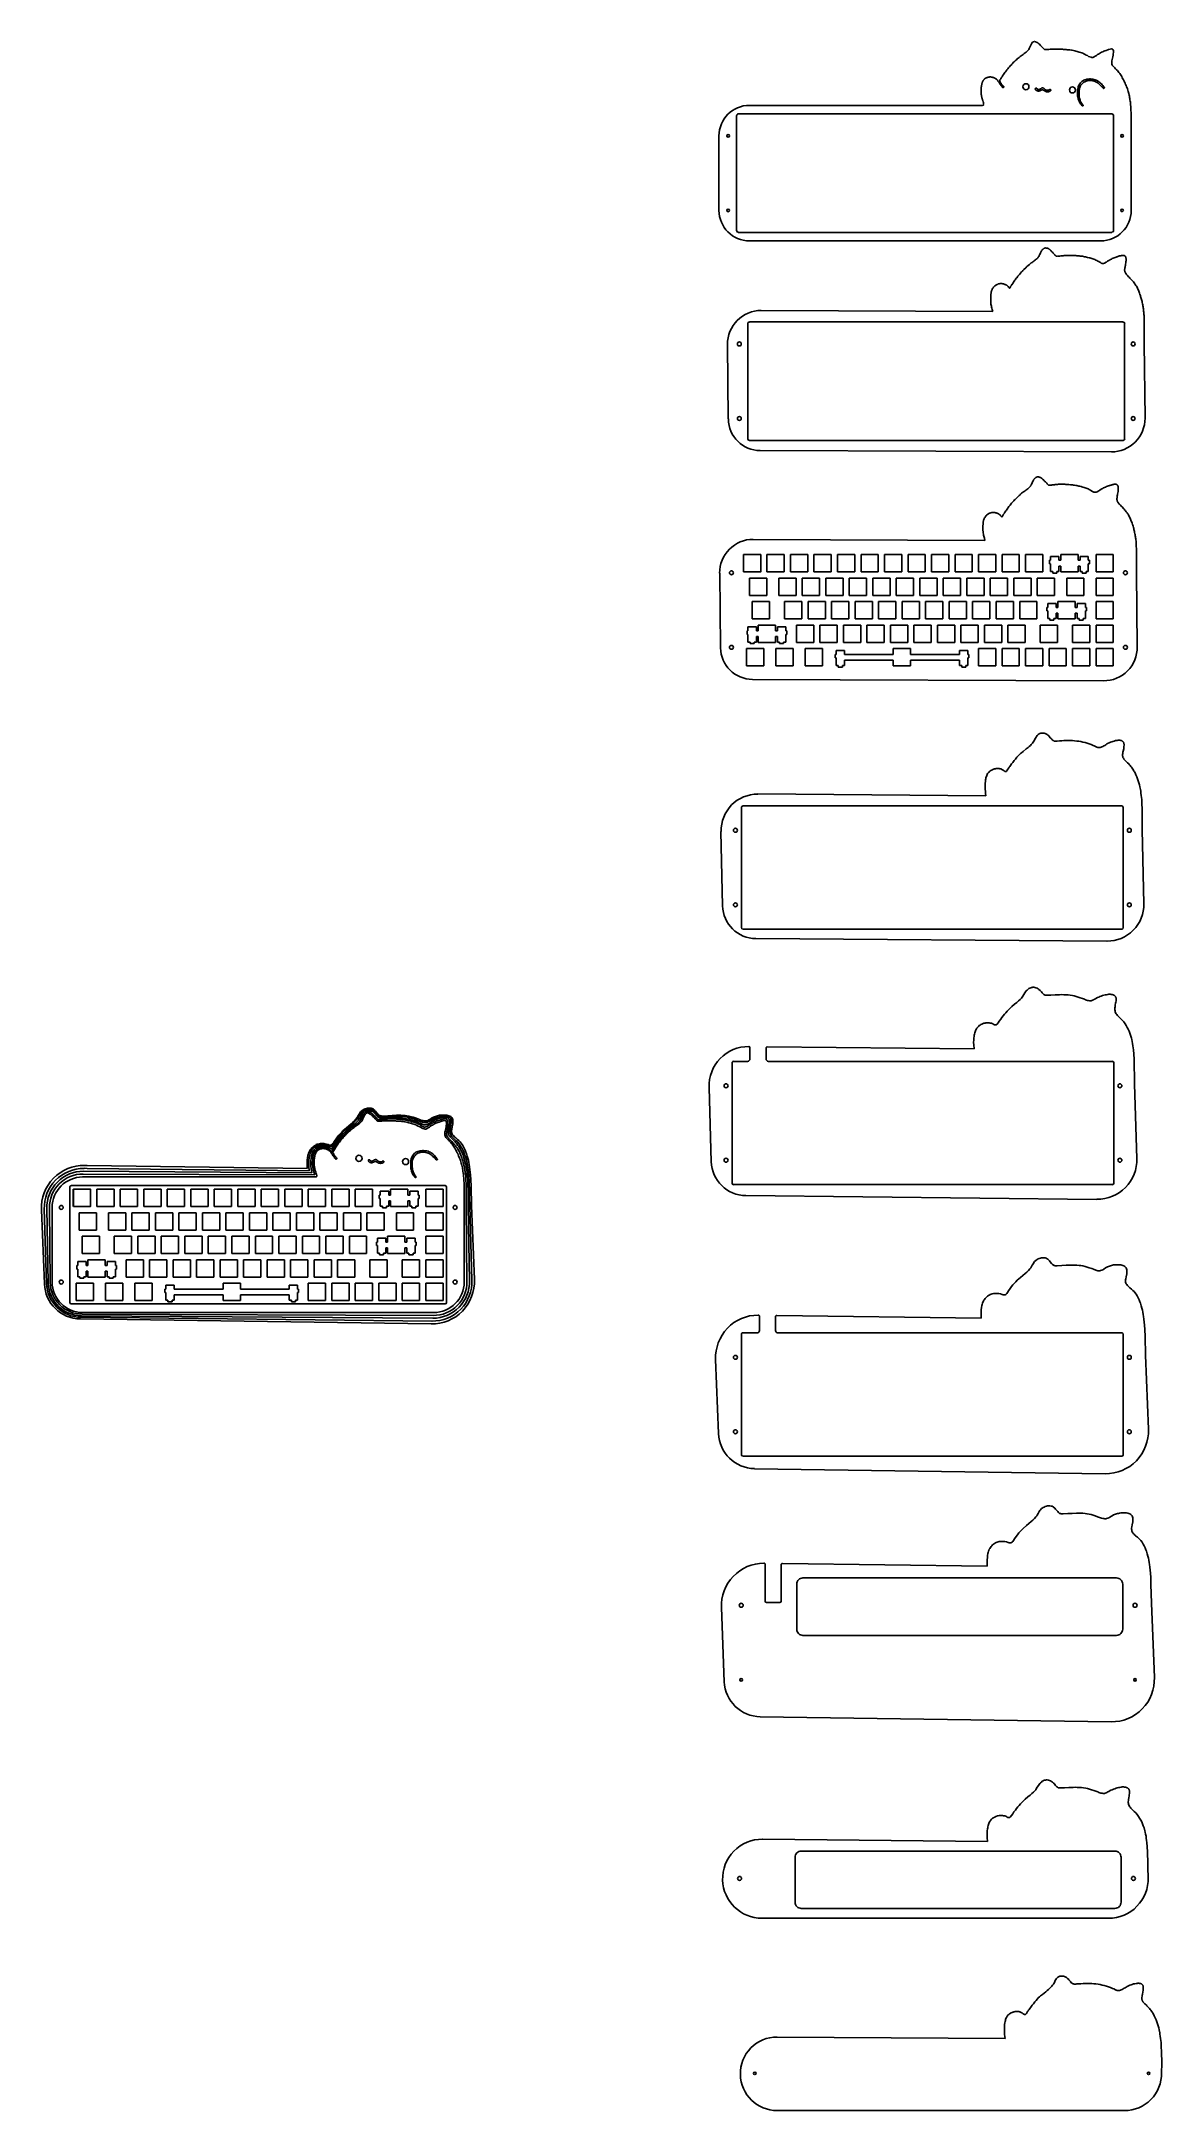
# Model space of a CAD drawing. Header units: millimetres. Extents: x -176 to 732, y -1695 to -19.
import ezdxf

# ---------------------------------------------------------------- set-up
doc = ezdxf.new("R2010")
doc.units = ezdxf.units.MM
doc.header["$LTSCALE"] = 50
doc.header["$MEASUREMENT"] = 0

# ---------------------------------------------------------------- blocks, each defined once
blk = doc.blocks.new('BLOCK_53')
at = {"color": 7}
blk.add_lwpolyline([(-35, 179.6), (-35, 193.6), (-21, 193.6), (-21, 179.6), (-35, 179.6)], dxfattribs=at)

msp = doc.modelspace()

# ---------------------------------------------------------------- linework, layer by layer
at = {"color": 7}
for p, q in [((387.6, -172.1), (387.6, -78.7)), ((388.9, -77.4), (691.8, -77.4)), ((693.1, -78.7), (693.1, -172.1)), ((691.8, -173.4), (388.9, -173.4)), ((396.7, -340.7), (396.7, -247.3)), ((397.9, -246), (700.9, -246)), ((702.1, -247.3), (702.1, -340.7)), ((700.9, -342), (397.9, -342)), ((391.6, -736.7), (391.6, -639.3)), ((392.8, -638.1), (699.7, -638.1)), ((701, -639.3), (701, -736.7)), ((699.7, -738), (392.8, -738)), ((383.9, -943.7), (383.9, -846.2)), ((413.4, -845), (692.1, -845)), ((693.3, -846.2), (693.3, -943.7)), ((-152.9, -1040.3), (-152.9, -946.9)), ((-151.7, -945.6), (151.3, -945.6)), ((152.5, -946.9), (152.5, -1040.3)), ((692.1, -944.9), (385.1, -944.9)), ((151.3, -1041.6), (-151.7, -1041.6)), ((391.5, -1163.7), (391.5, -1066.2)), ((421.1, -1065), (699.7, -1065)), ((701, -1066.2), (701, -1163.7)), ((699.7, -1164.9), (392.8, -1164.9))]:
    msp.add_line(p, q, dxfattribs=at)
for p, q in [((584.8, -70.5), (398, -70.5)), ((707.4, -78), (707.4, -155.6)), ((373.3, -155.6), (373.3, -95.2)), ((682.7, -180.3), (398, -180.3)), ((595.2, -237.4), (407.5, -236.7)), ((380.8, -324.5), (380.2, -264.2)), ((717.9, -263.4), (718.6, -323.8)), ((691.3, -351.2), (406.7, -350.2)), ((393.2, -434.4), (393.2, -440)), ((588.8, -422.9), (401.1, -422.2)), ((374.5, -510), (373.9, -449.6)), ((393.2, -440), (393.2, -442.8)), ((393.2, -442.8), (393.2, -448.3)), ((711.6, -448.9), (712.3, -509.2)), ((685, -536.7), (400.4, -535.6)), ((470, -525.6), (473.3, -525.6)), ((570, -525.6), (573.3, -525.6)), ((404.8, -628.4), (589.6, -629.8)), ((376.2, -719), (374.9, -658.7)), ((716.3, -657.1), (717.6, -717.3)), ((687.7, -747.6), (403.2, -745.6)), ((412.4, -833.2), (580, -835)), ((367, -926.3), (365.2, -866.1)), ((710.2, -863.6), (712, -923.8)), ((44.3, -938.7), (-142.5, -938.7)), ((45.6, -937), (-142.1, -936.3)), ((-141.7, -934), (43.2, -935.4)), ((-138.8, -931.7), (-141.1, -931.6)), ((-140.9, -929.3), (-138.7, -929.3)), ((-138.8, -931.7), (41, -933.6)), ((-138.7, -929.3), (39.5, -931.8)), ((-150.1, -948.6), (-150.1, -954.2)), ((-150.1, -948.6), (-150.1, -954.2)), ((-150.1, -954.2), (-150.1, -956.9)), ((-150.1, -954.2), (-150.1, -956.9)), ((166.8, -946.2), (166.8, -1023.8)), ((679.6, -956.9), (395.1, -953.8)), ((-173.5, -1025.3), (-175.9, -965.2)), ((-171.8, -1024.9), (-173.6, -964.7)), ((-170.3, -1024.5), (-171.5, -964.3)), ((-168.8, -1024.1), (-169.4, -963.8)), ((-167.2, -1023.8), (-167.2, -963.4)), ((-150.1, -956.9), (-150.1, -962.5)), ((-150.1, -956.9), (-150.1, -962.5)), ((168.3, -963), (169, -1023.4)), ((169.9, -962.7), (171.1, -1022.9)), ((171.3, -962.2), (173.1, -1022.4)), ((172.7, -961.8), (175, -1021.8)), ((140, -1057.8), (-144.3, -1053.7)), ((140.8, -1055.5), (-143.7, -1052.4)), ((141.3, -1053.2), (-143.3, -1051.1)), ((141.7, -1050.8), (-142.9, -1049.8)), ((142.1, -1048.5), (-142.5, -1048.5)), ((-73.3, -1039.8), (-70, -1039.8)), ((26.7, -1039.8), (30, -1039.8)), ((420.1, -1050.8), (585.8, -1053.2)), ((372.9, -1146.6), (370.6, -1086.6)), ((719, -1083.1), (721.3, -1143.1)), ((686.3, -1179.1), (402.1, -1175.1)), ((424.8, -1251.8), (590.6, -1254.1)), ((377.6, -1347.6), (375.2, -1287.5)), ((411.7, -1283.4), (422.7, -1283.4)), ((723.8, -1284.1), (726.2, -1344.1)), ((691.1, -1380.1), (406.8, -1376)), ((408.7, -1475.2), (590.8, -1477.2)), ((721.2, -1505.8), (721.2, -1506.4)), ((408.2, -1539.3), (689.1, -1539.3)), ((420.4, -1635.5), (605.3, -1636.8)), ((732, -1664.1), (732, -1664.5)), ((420.6, -1695.1), (702, -1695.1))]:
    msp.add_line(p, q)
at = {"color": 0}
for p, q in [((412.2, -434.4), (426.2, -434.4)), ((412.2, -448.4), (412.2, -434.4)), ((426.2, -434.4), (426.2, -448.4)), ((431.3, -434.4), (445.3, -434.4)), ((431.3, -448.4), (431.3, -434.4)), ((445.3, -434.4), (445.3, -448.4)), ((450.3, -434.4), (464.3, -434.4)), ((450.3, -448.4), (450.3, -434.4)), ((464.3, -434.4), (464.3, -448.4)), ((469.4, -434.4), (483.4, -434.4)), ((469.4, -448.4), (469.4, -434.4)), ((483.4, -434.4), (483.4, -448.4)), ((488.4, -434.4), (502.4, -434.4)), ((488.4, -448.4), (488.4, -434.4)), ((502.4, -434.4), (502.4, -448.4)), ((507.5, -434.4), (521.5, -434.4)), ((507.5, -448.4), (507.5, -434.4)), ((521.5, -434.4), (521.5, -448.4)), ((526.5, -434.4), (540.5, -434.4)), ((526.5, -448.4), (526.5, -434.4)), ((540.5, -434.4), (540.5, -448.4)), ((545.6, -434.4), (559.6, -434.4)), ((545.6, -448.4), (545.6, -434.4)), ((559.6, -434.4), (559.6, -448.4)), ((564.6, -434.4), (578.6, -434.4)), ((564.6, -448.4), (564.6, -434.4)), ((578.6, -434.4), (578.6, -448.4)), ((583.7, -434.4), (597.7, -434.4)), ((583.7, -448.4), (583.7, -434.4)), ((597.7, -434.4), (597.7, -448.4)), ((602.7, -434.4), (616.7, -434.4)), ((602.7, -448.4), (602.7, -434.4)), ((616.7, -434.4), (616.7, -448.4)), ((621.8, -434.4), (635.8, -434.4)), ((621.8, -448.4), (621.8, -434.4)), ((635.8, -434.4), (635.8, -448.4)), ((650.4, -434.4), (650.4, -439.1)), ((664.4, -434.4), (650.4, -434.4)), ((664.4, -439.1), (664.4, -434.4)), ((678.9, -434.4), (692.9, -434.4)), ((678.9, -448.4), (678.9, -434.4)), ((692.9, -434.4), (692.9, -448.4)), ((426.2, -448.4), (412.2, -448.4)), ((445.3, -448.4), (431.3, -448.4)), ((464.3, -448.4), (450.3, -448.4)), ((483.4, -448.4), (469.4, -448.4)), ((502.4, -448.4), (488.4, -448.4)), ((521.5, -448.4), (507.5, -448.4)), ((540.5, -448.4), (526.5, -448.4)), ((559.6, -448.4), (545.6, -448.4)), ((578.6, -448.4), (564.6, -448.4)), ((597.7, -448.4), (583.7, -448.4)), ((616.7, -448.4), (602.7, -448.4)), ((635.8, -448.4), (621.8, -448.4)), ((642.1, -439.1), (641.3, -439.1)), ((641.3, -439.1), (641.3, -441.9)), ((641.3, -441.9), (642.1, -441.9)), ((648.8, -435.9), (642.1, -435.9)), ((642.1, -435.9), (642.1, -439.1)), ((642.1, -441.9), (642.1, -448.2)), ((642.1, -448.2), (643.8, -448.2)), ((643.8, -448.2), (643.8, -449.4)), ((643.8, -449.4), (647.1, -449.4)), ((647.1, -449.4), (647.1, -448.2)), ((647.1, -448.2), (648.8, -448.2)), ((648.8, -439.1), (648.8, -435.9)), ((650.4, -439.1), (648.8, -439.1)), ((648.8, -448.2), (648.8, -443.7)), ((648.8, -443.7), (650.4, -443.7)), ((650.4, -443.7), (650.4, -448.4)), ((650.4, -448.4), (664.4, -448.4)), ((665.9, -439.1), (664.4, -439.1)), ((664.4, -448.4), (664.4, -443.7)), ((664.4, -443.7), (665.9, -443.7)), ((672.6, -435.9), (665.9, -435.9)), ((665.9, -435.9), (665.9, -439.1)), ((665.9, -443.7), (665.9, -448.2)), ((665.9, -448.2), (667.6, -448.2)), ((667.6, -448.2), (667.6, -449.4)), ((667.6, -449.4), (670.9, -449.4)), ((670.9, -449.4), (670.9, -448.2)), ((670.9, -448.2), (672.6, -448.2)), ((672.6, -439.1), (672.6, -435.9)), ((673.5, -439.1), (672.6, -439.1)), ((672.6, -448.2), (672.6, -441.9)), ((672.6, -441.9), (673.5, -441.9)), ((673.5, -441.9), (673.5, -439.1)), ((692.9, -448.4), (678.9, -448.4)), ((398, -453.5), (412, -453.5)), ((398, -467.5), (398, -453.5)), ((412, -467.5), (398, -467.5)), ((412, -453.5), (412, -467.5)), ((421.8, -453.5), (435.8, -453.5)), ((421.8, -467.5), (421.8, -453.5)), ((435.8, -467.5), (421.8, -467.5)), ((435.8, -453.5), (435.8, -467.5)), ((440.8, -453.5), (454.8, -453.5)), ((440.8, -467.5), (440.8, -453.5)), ((454.8, -467.5), (440.8, -467.5)), ((454.8, -453.5), (454.8, -467.5)), ((459.9, -453.5), (473.9, -453.5)), ((459.9, -467.5), (459.9, -453.5)), ((473.9, -467.5), (459.9, -467.5)), ((473.9, -453.5), (473.9, -467.5)), ((478.9, -453.5), (492.9, -453.5)), ((478.9, -467.5), (478.9, -453.5)), ((492.9, -467.5), (478.9, -467.5)), ((492.9, -453.5), (492.9, -467.5)), ((498, -453.5), (512, -453.5)), ((498, -467.5), (498, -453.5)), ((512, -467.5), (498, -467.5)), ((512, -453.5), (512, -467.5)), ((517, -453.5), (531, -453.5)), ((517, -467.5), (517, -453.5)), ((531, -467.5), (517, -467.5)), ((531, -453.5), (531, -467.5)), ((536.1, -453.5), (550.1, -453.5)), ((536.1, -467.5), (536.1, -453.5)), ((550.1, -467.5), (536.1, -467.5)), ((550.1, -453.5), (550.1, -467.5)), ((555.1, -453.5), (569.1, -453.5)), ((555.1, -467.5), (555.1, -453.5)), ((569.1, -467.5), (555.1, -467.5)), ((569.1, -453.5), (569.1, -467.5)), ((574.2, -453.5), (588.2, -453.5)), ((574.2, -467.5), (574.2, -453.5)), ((588.2, -467.5), (574.2, -467.5)), ((588.2, -453.5), (588.2, -467.5)), ((593.2, -453.5), (607.2, -453.5)), ((593.2, -467.5), (593.2, -453.5)), ((607.2, -467.5), (593.2, -467.5)), ((607.2, -453.5), (607.2, -467.5)), ((612.3, -453.5), (626.3, -453.5)), ((612.3, -467.5), (612.3, -453.5)), ((626.3, -467.5), (612.3, -467.5)), ((626.3, -453.5), (626.3, -467.5)), ((631.3, -453.5), (645.3, -453.5)), ((631.3, -467.5), (631.3, -453.5)), ((645.3, -467.5), (631.3, -467.5)), ((645.3, -453.5), (645.3, -467.5)), ((655.1, -453.5), (669.1, -453.5)), ((655.1, -467.5), (655.1, -453.5)), ((669.1, -467.5), (655.1, -467.5)), ((669.1, -453.5), (669.1, -467.5)), ((678.9, -453.5), (692.9, -453.5)), ((678.9, -467.5), (678.9, -453.5)), ((692.9, -467.5), (678.9, -467.5)), ((692.9, -453.5), (692.9, -467.5)), ((400.3, -472.5), (414.3, -472.5)), ((400.3, -486.5), (400.3, -472.5)), ((414.3, -472.5), (414.3, -486.5)), ((426.5, -472.5), (440.5, -472.5)), ((426.5, -486.5), (426.5, -472.5)), ((440.5, -472.5), (440.5, -486.5)), ((445.6, -472.5), (459.6, -472.5)), ((445.6, -486.5), (445.6, -472.5)), ((459.6, -472.5), (459.6, -486.5)), ((464.6, -472.5), (478.6, -472.5)), ((464.6, -486.5), (464.6, -472.5)), ((478.6, -472.5), (478.6, -486.5)), ((483.7, -472.5), (497.7, -472.5)), ((483.7, -486.5), (483.7, -472.5)), ((497.7, -472.5), (497.7, -486.5)), ((502.7, -472.5), (516.7, -472.5)), ((502.7, -486.5), (502.7, -472.5)), ((516.7, -472.5), (516.7, -486.5)), ((521.8, -472.5), (535.8, -472.5)), ((521.8, -486.5), (521.8, -472.5)), ((535.8, -472.5), (535.8, -486.5)), ((540.8, -472.5), (554.8, -472.5)), ((540.8, -486.5), (540.8, -472.5)), ((554.8, -472.5), (554.8, -486.5)), ((559.9, -472.5), (573.9, -472.5)), ((559.9, -486.5), (559.9, -472.5)), ((573.9, -472.5), (573.9, -486.5)), ((578.9, -472.5), (592.9, -472.5)), ((578.9, -486.5), (578.9, -472.5)), ((592.9, -472.5), (592.9, -486.5)), ((598, -472.5), (612, -472.5)), ((598, -486.5), (598, -472.5)), ((612, -472.5), (612, -486.5)), ((617, -472.5), (631, -472.5)), ((617, -486.5), (617, -472.5)), ((631, -472.5), (631, -486.5)), ((639.7, -477.2), (638.9, -477.2)), ((638.9, -477.2), (638.9, -480)), ((638.9, -480), (639.7, -480)), ((646.5, -474), (639.7, -474)), ((639.7, -474), (639.7, -477.2)), ((639.7, -480), (639.7, -486.3)), ((646.5, -477.2), (646.5, -474)), ((648, -477.2), (646.5, -477.2)), ((646.5, -486.3), (646.5, -481.8)), ((646.5, -481.8), (648, -481.8)), ((648, -472.5), (648, -477.2)), ((662, -472.5), (648, -472.5)), ((648, -481.8), (648, -486.5)), ((662, -477.2), (662, -472.5)), ((663.5, -477.2), (662, -477.2)), ((662, -486.5), (662, -481.8)), ((662, -481.8), (663.5, -481.8)), ((670.3, -474), (663.5, -474)), ((663.5, -474), (663.5, -477.2)), ((663.5, -481.8), (663.5, -486.3)), ((670.3, -477.2), (670.3, -474)), ((671.1, -477.2), (670.3, -477.2)), ((670.3, -486.3), (670.3, -480)), ((670.3, -480), (671.1, -480)), ((671.1, -480), (671.1, -477.2)), ((678.9, -472.5), (692.9, -472.5)), ((678.9, -486.5), (678.9, -472.5)), ((692.9, -472.5), (692.9, -486.5)), ((396.8, -496.3), (396, -496.3)), ((396, -496.3), (396, -499.1)), ((396, -499.1), (396.8, -499.1)), ((403.6, -493.1), (396.8, -493.1)), ((396.8, -493.1), (396.8, -496.3)), ((396.8, -499.1), (396.8, -505.4)), ((414.3, -486.5), (400.3, -486.5)), ((403.6, -496.3), (403.6, -493.1)), ((405.1, -496.3), (403.6, -496.3)), ((403.6, -505.4), (403.6, -500.9)), ((403.6, -500.9), (405.1, -500.9)), ((405.1, -491.6), (405.1, -496.3)), ((419.1, -491.6), (405.1, -491.6)), ((405.1, -500.9), (405.1, -505.6)), ((419.1, -496.3), (419.1, -491.6)), ((420.6, -496.3), (419.1, -496.3)), ((419.1, -505.6), (419.1, -500.9)), ((419.1, -500.9), (420.6, -500.9)), ((427.4, -493.1), (420.6, -493.1)), ((420.6, -493.1), (420.6, -496.3)), ((420.6, -500.9), (420.6, -505.4)), ((440.5, -486.5), (426.5, -486.5)), ((427.4, -496.3), (427.4, -493.1)), ((428.2, -496.3), (427.4, -496.3)), ((427.4, -505.4), (427.4, -499.1)), ((427.4, -499.1), (428.2, -499.1)), ((428.2, -499.1), (428.2, -496.3)), ((436.1, -491.6), (450.1, -491.6)), ((436.1, -505.6), (436.1, -491.6)), ((459.6, -486.5), (445.6, -486.5)), ((450.1, -491.6), (450.1, -505.6)), ((455.1, -491.6), (469.1, -491.6)), ((455.1, -505.6), (455.1, -491.6)), ((478.6, -486.5), (464.6, -486.5)), ((469.1, -491.6), (469.1, -505.6)), ((474.2, -491.6), (488.2, -491.6)), ((474.2, -505.6), (474.2, -491.6)), ((497.7, -486.5), (483.7, -486.5)), ((488.2, -491.6), (488.2, -505.6)), ((493.2, -491.6), (507.2, -491.6)), ((493.2, -505.6), (493.2, -491.6)), ((516.7, -486.5), (502.7, -486.5)), ((507.2, -491.6), (507.2, -505.6)), ((512.3, -491.6), (526.3, -491.6)), ((512.3, -505.6), (512.3, -491.6)), ((535.8, -486.5), (521.8, -486.5)), ((526.3, -491.6), (526.3, -505.6)), ((531.3, -491.6), (545.3, -491.6)), ((531.3, -505.6), (531.3, -491.6)), ((554.8, -486.5), (540.8, -486.5)), ((545.3, -491.6), (545.3, -505.6)), ((550.4, -491.6), (564.4, -491.6)), ((550.4, -505.6), (550.4, -491.6)), ((573.9, -486.5), (559.9, -486.5)), ((564.4, -491.6), (564.4, -505.6)), ((569.4, -491.6), (583.4, -491.6)), ((569.4, -505.6), (569.4, -491.6)), ((592.9, -486.5), (578.9, -486.5)), ((583.4, -491.6), (583.4, -505.6)), ((588.5, -491.6), (602.5, -491.6)), ((588.5, -505.6), (588.5, -491.6)), ((612, -486.5), (598, -486.5)), ((602.5, -491.6), (602.5, -505.6)), ((607.5, -491.6), (621.5, -491.6)), ((607.5, -505.6), (607.5, -491.6)), ((631, -486.5), (617, -486.5)), ((621.5, -491.6), (621.5, -505.6)), ((633.7, -491.6), (647.7, -491.6)), ((633.7, -505.6), (633.7, -491.6)), ((639.7, -486.3), (641.4, -486.3)), ((641.4, -486.3), (641.4, -487.5)), ((641.4, -487.5), (644.7, -487.5)), ((644.7, -487.5), (644.7, -486.3)), ((644.7, -486.3), (646.5, -486.3)), ((647.7, -491.6), (647.7, -505.6)), ((648, -486.5), (662, -486.5)), ((659.9, -491.6), (673.9, -491.6)), ((659.9, -505.6), (659.9, -491.6)), ((663.5, -486.3), (665.2, -486.3)), ((665.2, -486.3), (665.2, -487.5)), ((665.2, -487.5), (668.5, -487.5)), ((668.5, -487.5), (668.5, -486.3)), ((668.5, -486.3), (670.3, -486.3)), ((673.9, -491.6), (673.9, -505.6)), ((692.9, -486.5), (678.9, -486.5)), ((678.9, -491.6), (692.9, -491.6)), ((678.9, -505.6), (678.9, -491.6)), ((692.9, -491.6), (692.9, -505.6)), ((395.6, -510.6), (409.6, -510.6)), ((395.6, -524.6), (395.6, -510.6)), ((396.8, -505.4), (398.6, -505.4)), ((398.6, -505.4), (398.6, -506.6)), ((398.6, -506.6), (401.9, -506.6)), ((401.9, -506.6), (401.9, -505.4)), ((401.9, -505.4), (403.6, -505.4)), ((405.1, -505.6), (419.1, -505.6)), ((409.6, -510.6), (409.6, -524.6)), ((419.4, -510.6), (433.4, -510.6)), ((419.4, -524.6), (419.4, -510.6)), ((420.6, -505.4), (422.4, -505.4)), ((422.4, -505.4), (422.4, -506.6)), ((422.4, -506.6), (425.7, -506.6)), ((425.7, -506.6), (425.7, -505.4)), ((425.7, -505.4), (427.4, -505.4)), ((433.4, -510.6), (433.4, -524.6)), ((450.1, -505.6), (436.1, -505.6)), ((443.2, -510.6), (457.2, -510.6)), ((443.2, -524.6), (443.2, -510.6)), ((469.1, -505.6), (455.1, -505.6)), ((457.2, -510.6), (457.2, -524.6)), ((468.3, -515.3), (467.4, -515.3)), ((467.4, -515.3), (467.4, -518.1)), ((467.4, -518.1), (468.3, -518.1)), ((475, -512.1), (468.3, -512.1)), ((468.3, -512.1), (468.3, -515.3)), ((468.3, -518.1), (468.3, -524.4)), ((488.2, -505.6), (474.2, -505.6)), ((475, -515.3), (475, -512.1)), ((514.6, -515.3), (475, -515.3)), ((507.2, -505.6), (493.2, -505.6)), ((526.3, -505.6), (512.3, -505.6)), ((514.6, -510.6), (514.6, -515.3)), ((528.6, -510.6), (514.6, -510.6)), ((528.6, -515.3), (528.6, -510.6)), ((568.3, -515.3), (528.6, -515.3)), ((545.3, -505.6), (531.3, -505.6)), ((564.4, -505.6), (550.4, -505.6)), ((575, -512.1), (568.3, -512.1)), ((568.3, -512.1), (568.3, -515.3)), ((583.4, -505.6), (569.4, -505.6)), ((575, -515.3), (575, -512.1)), ((575.8, -515.3), (575, -515.3)), ((575, -524.4), (575, -518.1)), ((575, -518.1), (575.8, -518.1)), ((575.8, -518.1), (575.8, -515.3)), ((583.7, -510.6), (597.7, -510.6)), ((583.7, -524.6), (583.7, -510.6)), ((602.5, -505.6), (588.5, -505.6)), ((597.7, -510.6), (597.7, -524.6)), ((602.7, -510.6), (616.7, -510.6)), ((602.7, -524.6), (602.7, -510.6)), ((621.5, -505.6), (607.5, -505.6)), ((616.7, -510.6), (616.7, -524.6)), ((621.8, -510.6), (635.8, -510.6)), ((621.8, -524.6), (621.8, -510.6)), ((647.7, -505.6), (633.7, -505.6)), ((635.8, -510.6), (635.8, -524.6)), ((640.8, -510.6), (654.8, -510.6)), ((640.8, -524.6), (640.8, -510.6)), ((654.8, -510.6), (654.8, -524.6)), ((673.9, -505.6), (659.9, -505.6)), ((659.9, -510.6), (673.9, -510.6)), ((659.9, -524.6), (659.9, -510.6)), ((673.9, -510.6), (673.9, -524.6)), ((692.9, -505.6), (678.9, -505.6)), ((678.9, -510.6), (692.9, -510.6)), ((678.9, -524.6), (678.9, -510.6)), ((692.9, -510.6), (692.9, -524.6)), ((409.6, -524.6), (395.6, -524.6)), ((433.4, -524.6), (419.4, -524.6)), ((457.2, -524.6), (443.2, -524.6)), ((468.3, -524.4), (470, -524.4)), ((470, -524.4), (470, -525.6)), ((473.3, -525.6), (473.3, -524.4)), ((473.3, -524.4), (475, -524.4)), ((475, -524.4), (475, -519.9)), ((475, -519.9), (514.6, -519.9)), ((514.6, -519.9), (514.6, -524.6)), ((514.6, -524.6), (528.6, -524.6)), ((528.6, -524.6), (528.6, -519.9)), ((528.6, -519.9), (568.3, -519.9)), ((568.3, -519.9), (568.3, -524.4)), ((568.3, -524.4), (570, -524.4)), ((570, -524.4), (570, -525.6)), ((573.3, -525.6), (573.3, -524.4)), ((573.3, -524.4), (575, -524.4)), ((597.7, -524.6), (583.7, -524.6)), ((616.7, -524.6), (602.7, -524.6)), ((635.8, -524.6), (621.8, -524.6)), ((654.8, -524.6), (640.8, -524.6)), ((673.9, -524.6), (659.9, -524.6)), ((692.9, -524.6), (678.9, -524.6)), ((-131, -948.6), (-117, -948.6)), ((-131, -962.6), (-131, -948.6)), ((-117, -948.6), (-117, -962.6)), ((-112, -948.6), (-98, -948.6)), ((-112, -962.6), (-112, -948.6)), ((-98, -948.6), (-98, -962.6)), ((-92.9, -948.6), (-78.9, -948.6)), ((-92.9, -962.6), (-92.9, -948.6)), ((-78.9, -948.6), (-78.9, -962.6)), ((-73.9, -948.6), (-59.9, -948.6)), ((-73.9, -962.6), (-73.9, -948.6)), ((-59.9, -948.6), (-59.9, -962.6)), ((-54.8, -948.6), (-40.8, -948.6)), ((-54.8, -962.6), (-54.8, -948.6)), ((-40.8, -948.6), (-40.8, -962.6)), ((-35.8, -948.6), (-21.8, -948.6)), ((-35.8, -962.6), (-35.8, -948.6)), ((-21.8, -948.6), (-21.8, -962.6)), ((-16.7, -948.6), (-2.7, -948.6)), ((-16.7, -962.6), (-16.7, -948.6)), ((-2.7, -948.6), (-2.7, -962.6)), ((2.3, -948.6), (16.3, -948.6)), ((2.3, -962.6), (2.3, -948.6)), ((16.3, -948.6), (16.3, -962.6)), ((21.4, -948.6), (35.4, -948.6)), ((21.4, -962.6), (21.4, -948.6)), ((35.4, -948.6), (35.4, -962.6)), ((40.4, -948.6), (54.4, -948.6)), ((40.4, -962.6), (40.4, -948.6)), ((54.4, -948.6), (54.4, -962.6)), ((59.5, -948.6), (73.5, -948.6)), ((59.5, -962.6), (59.5, -948.6)), ((73.5, -948.6), (73.5, -962.6)), ((78.5, -948.6), (92.5, -948.6)), ((78.5, -962.6), (78.5, -948.6)), ((92.5, -948.6), (92.5, -962.6)), ((98.8, -953.3), (98, -953.3)), ((98, -953.3), (98, -956.1)), ((105.6, -950.1), (98.8, -950.1)), ((98.8, -950.1), (98.8, -953.3)), ((105.6, -953.3), (105.6, -950.1)), ((107.1, -953.3), (105.6, -953.3)), ((107.1, -948.6), (107.1, -953.3)), ((121.1, -948.6), (107.1, -948.6)), ((121.1, -953.3), (121.1, -948.6)), ((122.6, -953.3), (121.1, -953.3)), ((129.4, -950.1), (122.6, -950.1)), ((122.6, -950.1), (122.6, -953.3)), ((129.4, -953.3), (129.4, -950.1)), ((130.2, -953.3), (129.4, -953.3)), ((130.2, -956.1), (130.2, -953.3)), ((135.7, -948.6), (149.7, -948.6)), ((135.7, -962.6), (135.7, -948.6)), ((149.7, -948.6), (149.7, -962.6)), ((-145.3, -967.7), (-131.3, -967.7)), ((-145.3, -981.7), (-145.3, -967.7)), ((-131.3, -967.7), (-131.3, -981.7)), ((-117, -962.6), (-131, -962.6)), ((-121.5, -967.7), (-107.5, -967.7)), ((-121.5, -981.7), (-121.5, -967.7)), ((-98, -962.6), (-112, -962.6)), ((-107.5, -967.7), (-107.5, -981.7)), ((-102.5, -967.7), (-88.5, -967.7)), ((-102.5, -981.7), (-102.5, -967.7)), ((-78.9, -962.6), (-92.9, -962.6)), ((-88.5, -967.7), (-88.5, -981.7)), ((-83.4, -967.7), (-69.4, -967.7)), ((-83.4, -981.7), (-83.4, -967.7)), ((-59.9, -962.6), (-73.9, -962.6)), ((-69.4, -967.7), (-69.4, -981.7)), ((-64.4, -967.7), (-50.4, -967.7)), ((-64.4, -981.7), (-64.4, -967.7)), ((-40.8, -962.6), (-54.8, -962.6)), ((-50.4, -967.7), (-50.4, -981.7)), ((-45.3, -967.7), (-31.3, -967.7)), ((-45.3, -981.7), (-45.3, -967.7)), ((-21.8, -962.6), (-35.8, -962.6)), ((-31.3, -967.7), (-31.3, -981.7)), ((-26.3, -967.7), (-12.3, -967.7)), ((-26.3, -981.7), (-26.3, -967.7)), ((-2.7, -962.6), (-16.7, -962.6)), ((-12.3, -967.7), (-12.3, -981.7)), ((-7.2, -967.7), (6.8, -967.7)), ((-7.2, -981.7), (-7.2, -967.7)), ((16.3, -962.6), (2.3, -962.6)), ((6.8, -967.7), (6.8, -981.7)), ((11.8, -967.7), (25.8, -967.7)), ((11.8, -981.7), (11.8, -967.7)), ((35.4, -962.6), (21.4, -962.6)), ((25.8, -967.7), (25.8, -981.7)), ((30.9, -967.7), (44.9, -967.7)), ((30.9, -981.7), (30.9, -967.7)), ((54.4, -962.6), (40.4, -962.6)), ((44.9, -967.7), (44.9, -981.7)), ((49.9, -967.7), (63.9, -967.7)), ((49.9, -981.7), (49.9, -967.7)), ((73.5, -962.6), (59.5, -962.6)), ((63.9, -967.7), (63.9, -981.7)), ((69, -967.7), (83, -967.7)), ((69, -981.7), (69, -967.7)), ((92.5, -962.6), (78.5, -962.6)), ((83, -967.7), (83, -981.7)), ((88, -967.7), (102, -967.7)), ((88, -981.7), (88, -967.7)), ((98, -956.1), (98.8, -956.1)), ((98.8, -956.1), (98.8, -962.4)), ((98.8, -962.4), (100.5, -962.4)), ((100.5, -962.4), (100.5, -963.6)), ((100.5, -963.6), (103.8, -963.6)), ((102, -967.7), (102, -981.7)), ((103.8, -963.6), (103.8, -962.4)), ((103.8, -962.4), (105.6, -962.4)), ((105.6, -962.4), (105.6, -957.9)), ((105.6, -957.9), (107.1, -957.9)), ((107.1, -957.9), (107.1, -962.6)), ((107.1, -962.6), (121.1, -962.6)), ((111.8, -967.7), (125.8, -967.7)), ((111.8, -981.7), (111.8, -967.7)), ((121.1, -962.6), (121.1, -957.9)), ((121.1, -957.9), (122.6, -957.9)), ((122.6, -957.9), (122.6, -962.4)), ((122.6, -962.4), (124.3, -962.4)), ((124.3, -962.4), (124.3, -963.6)), ((124.3, -963.6), (127.6, -963.6)), ((125.8, -967.7), (125.8, -981.7)), ((127.6, -963.6), (127.6, -962.4)), ((127.6, -962.4), (129.4, -962.4)), ((129.4, -962.4), (129.4, -956.1)), ((129.4, -956.1), (130.2, -956.1)), ((149.7, -962.6), (135.7, -962.6)), ((135.7, -967.7), (149.7, -967.7)), ((135.7, -981.7), (135.7, -967.7)), ((149.7, -967.7), (149.7, -981.7)), ((-131.3, -981.7), (-145.3, -981.7)), ((-142.9, -986.7), (-128.9, -986.7)), ((-142.9, -1000.7), (-142.9, -986.7)), ((-128.9, -986.7), (-128.9, -1000.7)), ((-107.5, -981.7), (-121.5, -981.7)), ((-116.8, -986.7), (-102.8, -986.7)), ((-116.8, -1000.7), (-116.8, -986.7)), ((-102.8, -986.7), (-102.8, -1000.7)), ((-88.5, -981.7), (-102.5, -981.7)), ((-97.7, -986.7), (-83.7, -986.7)), ((-97.7, -1000.7), (-97.7, -986.7)), ((-83.7, -986.7), (-83.7, -1000.7)), ((-69.4, -981.7), (-83.4, -981.7)), ((-78.7, -986.7), (-64.7, -986.7)), ((-78.7, -1000.7), (-78.7, -986.7)), ((-64.7, -986.7), (-64.7, -1000.7)), ((-50.4, -981.7), (-64.4, -981.7)), ((-59.6, -986.7), (-45.6, -986.7)), ((-59.6, -1000.7), (-59.6, -986.7)), ((-45.6, -986.7), (-45.6, -1000.7)), ((-31.3, -981.7), (-45.3, -981.7)), ((-40.6, -986.7), (-26.6, -986.7)), ((-40.6, -1000.7), (-40.6, -986.7)), ((-26.6, -986.7), (-26.6, -1000.7)), ((-12.3, -981.7), (-26.3, -981.7)), ((-21.5, -986.7), (-7.5, -986.7)), ((-21.5, -1000.7), (-21.5, -986.7)), ((-7.5, -986.7), (-7.5, -1000.7)), ((6.8, -981.7), (-7.2, -981.7)), ((-2.5, -986.7), (11.5, -986.7)), ((-2.5, -1000.7), (-2.5, -986.7)), ((11.5, -986.7), (11.5, -1000.7)), ((25.8, -981.7), (11.8, -981.7)), ((16.6, -986.7), (30.6, -986.7)), ((16.6, -1000.7), (16.6, -986.7)), ((30.6, -986.7), (30.6, -1000.7)), ((44.9, -981.7), (30.9, -981.7)), ((35.6, -986.7), (49.6, -986.7)), ((35.6, -1000.7), (35.6, -986.7)), ((49.6, -986.7), (49.6, -1000.7)), ((63.9, -981.7), (49.9, -981.7)), ((54.7, -986.7), (68.7, -986.7)), ((54.7, -1000.7), (54.7, -986.7)), ((68.7, -986.7), (68.7, -1000.7)), ((83, -981.7), (69, -981.7)), ((73.7, -986.7), (87.7, -986.7)), ((73.7, -1000.7), (73.7, -986.7)), ((87.7, -986.7), (87.7, -1000.7)), ((102, -981.7), (88, -981.7)), ((103.2, -988.2), (96.4, -988.2)), ((96.4, -988.2), (96.4, -991.4)), ((103.2, -991.4), (103.2, -988.2)), ((104.7, -986.7), (104.7, -991.4)), ((118.7, -986.7), (104.7, -986.7)), ((125.8, -981.7), (111.8, -981.7)), ((118.7, -991.4), (118.7, -986.7)), ((127, -988.2), (120.2, -988.2)), ((120.2, -988.2), (120.2, -991.4)), ((127, -991.4), (127, -988.2)), ((149.7, -981.7), (135.7, -981.7)), ((135.7, -986.7), (149.7, -986.7)), ((135.7, -1000.7), (135.7, -986.7)), ((149.7, -986.7), (149.7, -1000.7)), ((-128.9, -1000.7), (-142.9, -1000.7)), ((-138.2, -1005.8), (-138.2, -1010.5)), ((-124.2, -1005.8), (-138.2, -1005.8)), ((-124.2, -1010.5), (-124.2, -1005.8)), ((-102.8, -1000.7), (-116.8, -1000.7)), ((-107.2, -1005.8), (-93.2, -1005.8)), ((-107.2, -1019.8), (-107.2, -1005.8)), ((-83.7, -1000.7), (-97.7, -1000.7)), ((-93.2, -1005.8), (-93.2, -1019.8)), ((-88.2, -1005.8), (-74.2, -1005.8)), ((-88.2, -1019.8), (-88.2, -1005.8)), ((-64.7, -1000.7), (-78.7, -1000.7)), ((-74.2, -1005.8), (-74.2, -1019.8)), ((-69.1, -1005.8), (-55.1, -1005.8)), ((-69.1, -1019.8), (-69.1, -1005.8)), ((-45.6, -1000.7), (-59.6, -1000.7)), ((-55.1, -1005.8), (-55.1, -1019.8)), ((-50.1, -1005.8), (-36.1, -1005.8)), ((-50.1, -1019.8), (-50.1, -1005.8)), ((-26.6, -1000.7), (-40.6, -1000.7)), ((-36.1, -1005.8), (-36.1, -1019.8)), ((-31, -1005.8), (-17, -1005.8)), ((-31, -1019.8), (-31, -1005.8)), ((-7.5, -1000.7), (-21.5, -1000.7)), ((-17, -1005.8), (-17, -1019.8)), ((-12, -1005.8), (2, -1005.8)), ((-12, -1019.8), (-12, -1005.8)), ((11.5, -1000.7), (-2.5, -1000.7)), ((2, -1005.8), (2, -1019.8)), ((7.1, -1005.8), (21.1, -1005.8)), ((7.1, -1019.8), (7.1, -1005.8)), ((30.6, -1000.7), (16.6, -1000.7)), ((21.1, -1005.8), (21.1, -1019.8)), ((26.1, -1005.8), (40.1, -1005.8)), ((26.1, -1019.8), (26.1, -1005.8)), ((49.6, -1000.7), (35.6, -1000.7)), ((40.1, -1005.8), (40.1, -1019.8)), ((45.2, -1005.8), (59.2, -1005.8)), ((45.2, -1019.8), (45.2, -1005.8)), ((68.7, -1000.7), (54.7, -1000.7)), ((59.2, -1005.8), (59.2, -1019.8)), ((64.2, -1005.8), (78.2, -1005.8)), ((64.2, -1019.8), (64.2, -1005.8)), ((87.7, -1000.7), (73.7, -1000.7)), ((78.2, -1005.8), (78.2, -1019.8)), ((90.4, -1005.8), (104.4, -1005.8)), ((90.4, -1019.8), (90.4, -1005.8)), ((96.4, -991.4), (95.6, -991.4)), ((95.6, -991.4), (95.6, -994.2)), ((95.6, -994.2), (96.4, -994.2)), ((96.4, -994.2), (96.4, -1000.5)), ((96.4, -1000.5), (98.2, -1000.5)), ((98.2, -1000.5), (98.2, -1001.7)), ((98.2, -1001.7), (101.5, -1001.7)), ((101.5, -1001.7), (101.5, -1000.5)), ((101.5, -1000.5), (103.2, -1000.5)), ((104.7, -991.4), (103.2, -991.4)), ((103.2, -1000.5), (103.2, -996)), ((103.2, -996), (104.7, -996)), ((104.4, -1005.8), (104.4, -1019.8)), ((104.7, -996), (104.7, -1000.7)), ((104.7, -1000.7), (118.7, -1000.7)), ((116.6, -1005.8), (130.6, -1005.8)), ((116.6, -1019.8), (116.6, -1005.8)), ((120.2, -991.4), (118.7, -991.4)), ((118.7, -1000.7), (118.7, -996)), ((118.7, -996), (120.2, -996)), ((120.2, -996), (120.2, -1000.5)), ((120.2, -1000.5), (122, -1000.5)), ((122, -1000.5), (122, -1001.7)), ((122, -1001.7), (125.3, -1001.7)), ((125.3, -1001.7), (125.3, -1000.5)), ((125.3, -1000.5), (127, -1000.5)), ((127.8, -991.4), (127, -991.4)), ((127, -1000.5), (127, -994.2)), ((127, -994.2), (127.8, -994.2)), ((127.8, -994.2), (127.8, -991.4)), ((130.6, -1005.8), (130.6, -1019.8)), ((149.7, -1000.7), (135.7, -1000.7)), ((135.7, -1005.8), (149.7, -1005.8)), ((135.7, -1019.8), (135.7, -1005.8)), ((149.7, -1005.8), (149.7, -1019.8)), ((-146.5, -1010.5), (-147.3, -1010.5)), ((-147.3, -1010.5), (-147.3, -1013.3)), ((-147.3, -1013.3), (-146.5, -1013.3)), ((-139.7, -1007.2), (-146.5, -1007.2)), ((-146.5, -1007.2), (-146.5, -1010.5)), ((-146.5, -1013.3), (-146.5, -1019.5)), ((-146.5, -1019.5), (-144.7, -1019.5)), ((-144.7, -1019.5), (-144.7, -1020.7)), ((-144.7, -1020.7), (-141.4, -1020.7)), ((-141.4, -1020.7), (-141.4, -1019.5)), ((-141.4, -1019.5), (-139.7, -1019.5)), ((-139.7, -1010.5), (-139.7, -1007.2)), ((-138.2, -1010.5), (-139.7, -1010.5)), ((-139.7, -1019.5), (-139.7, -1015.1)), ((-139.7, -1015.1), (-138.2, -1015.1)), ((-138.2, -1015.1), (-138.2, -1019.8)), ((-138.2, -1019.8), (-124.2, -1019.8)), ((-122.7, -1010.5), (-124.2, -1010.5)), ((-124.2, -1019.8), (-124.2, -1015.1)), ((-124.2, -1015.1), (-122.7, -1015.1)), ((-115.9, -1007.2), (-122.7, -1007.2)), ((-122.7, -1007.2), (-122.7, -1010.5)), ((-122.7, -1015.1), (-122.7, -1019.5)), ((-122.7, -1019.5), (-120.9, -1019.5)), ((-120.9, -1019.5), (-120.9, -1020.7)), ((-120.9, -1020.7), (-117.6, -1020.7)), ((-117.6, -1020.7), (-117.6, -1019.5)), ((-117.6, -1019.5), (-115.9, -1019.5)), ((-115.9, -1010.5), (-115.9, -1007.2)), ((-115.1, -1010.5), (-115.9, -1010.5)), ((-115.9, -1019.5), (-115.9, -1013.3)), ((-115.9, -1013.3), (-115.1, -1013.3)), ((-115.1, -1013.3), (-115.1, -1010.5)), ((-93.2, -1019.8), (-107.2, -1019.8)), ((-74.2, -1019.8), (-88.2, -1019.8)), ((-55.1, -1019.8), (-69.1, -1019.8)), ((-36.1, -1019.8), (-50.1, -1019.8)), ((-17, -1019.8), (-31, -1019.8)), ((2, -1019.8), (-12, -1019.8)), ((21.1, -1019.8), (7.1, -1019.8)), ((40.1, -1019.8), (26.1, -1019.8)), ((59.2, -1019.8), (45.2, -1019.8)), ((78.2, -1019.8), (64.2, -1019.8)), ((104.4, -1019.8), (90.4, -1019.8)), ((130.6, -1019.8), (116.6, -1019.8)), ((149.7, -1019.8), (135.7, -1019.8)), ((-147.7, -1024.8), (-133.7, -1024.8)), ((-147.7, -1038.8), (-147.7, -1024.8)), ((-133.7, -1038.8), (-147.7, -1038.8)), ((-133.7, -1024.8), (-133.7, -1038.8)), ((-123.9, -1024.8), (-109.9, -1024.8)), ((-123.9, -1038.8), (-123.9, -1024.8)), ((-109.9, -1038.8), (-123.9, -1038.8)), ((-109.9, -1024.8), (-109.9, -1038.8)), ((-100.1, -1024.8), (-86.1, -1024.8)), ((-100.1, -1038.8), (-100.1, -1024.8)), ((-86.1, -1038.8), (-100.1, -1038.8)), ((-86.1, -1024.8), (-86.1, -1038.8)), ((-75, -1029.5), (-75.8, -1029.5)), ((-75.8, -1029.5), (-75.8, -1032.3)), ((-75.8, -1032.3), (-75, -1032.3)), ((-68.3, -1026.3), (-75, -1026.3)), ((-75, -1026.3), (-75, -1029.5)), ((-75, -1032.3), (-75, -1038.6)), ((-75, -1038.6), (-73.3, -1038.6)), ((-73.3, -1038.6), (-73.3, -1039.8)), ((-70, -1039.8), (-70, -1038.6)), ((-70, -1038.6), (-68.3, -1038.6)), ((-68.3, -1029.5), (-68.3, -1026.3)), ((-28.6, -1029.5), (-68.3, -1029.5)), ((-68.3, -1038.6), (-68.3, -1034.1)), ((-68.3, -1034.1), (-28.6, -1034.1)), ((-28.6, -1024.8), (-28.6, -1029.5)), ((-14.6, -1024.8), (-28.6, -1024.8)), ((-28.6, -1034.1), (-28.6, -1038.8)), ((-28.6, -1038.8), (-14.6, -1038.8)), ((-14.6, -1029.5), (-14.6, -1024.8)), ((25, -1029.5), (-14.6, -1029.5)), ((-14.6, -1038.8), (-14.6, -1034.1)), ((-14.6, -1034.1), (25, -1034.1)), ((31.7, -1026.3), (25, -1026.3)), ((25, -1026.3), (25, -1029.5)), ((25, -1034.1), (25, -1038.6)), ((25, -1038.6), (26.7, -1038.6)), ((26.7, -1038.6), (26.7, -1039.8)), ((30, -1039.8), (30, -1038.6)), ((30, -1038.6), (31.7, -1038.6)), ((31.7, -1029.5), (31.7, -1026.3)), ((32.6, -1029.5), (31.7, -1029.5)), ((31.7, -1038.6), (31.7, -1032.3)), ((31.7, -1032.3), (32.6, -1032.3)), ((32.6, -1032.3), (32.6, -1029.5)), ((40.4, -1024.8), (54.4, -1024.8)), ((40.4, -1038.8), (40.4, -1024.8)), ((54.4, -1038.8), (40.4, -1038.8)), ((54.4, -1024.8), (54.4, -1038.8)), ((59.5, -1024.8), (73.5, -1024.8)), ((59.5, -1038.8), (59.5, -1024.8)), ((73.5, -1038.8), (59.5, -1038.8)), ((73.5, -1024.8), (73.5, -1038.8)), ((78.5, -1024.8), (92.5, -1024.8)), ((78.5, -1038.8), (78.5, -1024.8)), ((92.5, -1038.8), (78.5, -1038.8)), ((92.5, -1024.8), (92.5, -1038.8)), ((97.6, -1024.8), (111.6, -1024.8)), ((97.6, -1038.8), (97.6, -1024.8)), ((111.6, -1038.8), (97.6, -1038.8)), ((111.6, -1024.8), (111.6, -1038.8)), ((116.6, -1024.8), (130.6, -1024.8)), ((116.6, -1038.8), (116.6, -1024.8)), ((130.6, -1038.8), (116.6, -1038.8)), ((130.6, -1024.8), (130.6, -1038.8)), ((135.7, -1024.8), (149.7, -1024.8)), ((135.7, -1038.8), (135.7, -1024.8)), ((149.7, -1038.8), (135.7, -1038.8)), ((149.7, -1024.8), (149.7, -1038.8))]:
    msp.add_line(p, q, dxfattribs=at)
at = {"linetype": 'Continuous'}
for p, q in [((398.4, -834), (398.4, -843)), ((411.4, -843), (411.4, -834.2)), ((396.4, -845), (385.1, -845)), ((406.1, -1051.6), (406.1, -1063)), ((419.1, -1063), (419.1, -1051.8)), ((404.1, -1065), (392.8, -1065)), ((410.7, -1252.6), (410.7, -1282.4)), ((423.7, -1282.4), (423.7, -1252.8))]:
    msp.add_line(p, q, dxfattribs=at)
for points in [[(601, -49.8), (601.6, -49), (602.1, -48.1), (602.7, -47.3), (603.2, -46.5), (603.8, -45.6), (604.3, -44.8), (604.9, -44), (605.5, -43.2), (606.2, -42.2), (606.7, -41.6), (607.4, -40.8), (608, -40), (608.7, -39.2), (609.3, -38.5), (610, -37.8), (610.7, -37), (611.4, -36.3), (612.1, -35.6), (612.8, -34.9), (613.6, -34.2), (614.3, -33.5), (615.1, -32.9), (615.8, -32.3), (616.6, -31.6), (617.4, -31), (618.2, -30.4), (618.9, -29.8), (619.8, -29.2), (620.6, -28.6), (621.5, -27.9), (622.2, -27.4), (623, -26.7), (623.9, -25.9), (624.3, -25.3), (624.8, -24.3), (625.3, -23.4), (625.8, -22.3), (626.3, -21.2), (626.9, -20.2), (627.5, -19.4), (628.2, -18.9), (629.1, -18.7), (629.9, -18.9), (631.2, -19.6), (631.7, -19.9), (632.5, -20.6), (633.3, -21.2), (634, -21.9), (634.6, -22.7), (635.3, -23.4), (636, -24.1), (636.4, -24.5), (637.2, -25.3), (638.6, -25.3), (639.6, -25.3), (640.6, -25.2), (641.6, -25.1), (642.6, -25.1), (643.6, -25), (644.6, -25), (645.6, -25), (646.6, -25), (647.1, -25), (648.6, -25), (649.6, -25), (650.6, -25.1), (651.6, -25.1), (652.6, -25.2), (653.6, -25.3), (654.7, -25.3), (655.6, -25.4), (656.6, -25.5), (657.6, -25.6), (659, -25.8), (659.6, -25.9), (660.6, -26.1), (661.6, -26.3), (662.5, -26.5), (663.5, -26.8), (664.5, -27), (665.3, -27.3), (666.4, -27.6), (667.3, -28), (668.2, -28.3), (669.1, -28.8), (670, -29.2), (670.9, -29.7), (671.9, -30.2), (672.9, -30.8), (673.9, -31.2), (674.9, -31.5), (675.6, -31.7), (676.2, -31.7), (677.4, -31.2), (678.2, -30.7), (679.2, -30), (680, -29.4), (680.9, -28.9), (681.7, -28.4), (682.6, -27.9), (683.3, -27.5), (684.3, -27), (685.1, -26.7), (686.1, -26.3), (687, -26), (688.5, -25.5), (689.1, -25.3), (690.3, -25), (691.3, -24.8), (692.3, -25.1), (692.7, -25.5), (693, -26.4), (693, -27.5), (692.9, -29), (692.7, -29.9), (692.5, -31.1), (692.2, -32.2), (692, -33.3), (691.8, -34.3), (691.7, -35.3), (691.7, -36.3), (691.8, -37.1), (692.1, -38), (692.5, -38.6), (693.3, -39.4), (694.1, -40.1), (694.8, -40.9), (695.5, -41.6), (696.2, -42.3), (696.9, -43.1), (697.5, -43.9), (698.1, -44.7), (698.7, -45.5), (699.2, -46.4), (699.7, -47.2), (700.2, -48.1), (700.7, -49), (701.2, -49.9), (701.8, -51), (702.1, -51.7), (702.5, -52.6), (702.9, -53.5), (703.3, -54.4), (703.6, -55.4), (704, -56.3), (704.3, -57.2), (704.6, -58.2), (704.9, -59.2), (705.2, -60.1), (705.4, -61), (705.7, -62.1), (705.9, -63.1), (706.1, -64), (706.3, -65), (706.4, -66), (706.5, -67), (706.7, -68), (706.8, -69), (706.9, -70), (707, -71.3), (707, -72), (707.1, -73), (707.2, -74), (707.2, -75), (707.3, -76), (707.3, -77), (707.4, -78)], [(601, -49.8), (600.9, -50), (600.9, -50.1), (600.8, -50.2), (600.8, -50.3), (600.8, -50.4), (600.8, -50.5), (600.8, -50.5), (600.8, -50.6), (600.9, -50.7), (601, -51), (601.2, -51.3), (601.3, -51.7), (601.5, -52), (601.7, -52.3), (601.9, -52.6), (602.1, -53), (602.3, -53.3), (602.5, -53.6), (602.8, -53.9), (602.9, -54), (603.1, -54.2), (603.2, -54.3), (603.4, -54.5), (603.6, -54.7), (603.7, -54.8), (603.9, -55), (604, -55.1), (604.1, -55.2), (604.1, -55.3), (604.1, -55.3), (604.2, -55.4), (604.2, -55.5), (604.2, -55.6), (604.1, -55.7), (604.1, -55.7), (604, -55.8), (603.9, -55.9), (603.8, -55.9), (603.7, -56), (603.6, -56), (603.5, -56), (603.4, -56), (603.3, -56), (603.2, -55.9), (603.1, -55.9), (603.1, -55.8), (603, -55.8), (602.9, -55.7), (602.7, -55.5), (602.6, -55.3), (602.3, -55), (602.1, -54.7), (601.8, -54.4), (601.6, -54), (601.4, -53.7), (601.2, -53.4), (600.6, -52.5), (600.4, -52.1), (599.9, -51.5), (599.7, -51.1), (599.4, -50.8), (599.2, -50.5), (598.9, -50.2), (598.7, -49.9), (598.4, -49.6), (598.1, -49.3), (597.8, -49.1), (597.5, -48.8), (597.1, -48.6), (597, -48.5), (596.8, -48.4), (596.4, -48.2), (596, -48), (595.6, -47.9), (595.2, -47.8), (594.8, -47.7), (594.4, -47.6), (594, -47.6), (593.5, -47.5), (593.1, -47.5), (592.7, -47.5), (592.2, -47.6), (591.8, -47.6), (591.4, -47.7), (591, -47.8), (590.6, -47.9), (590.2, -48.1), (589.8, -48.2), (589.7, -48.3), (589.5, -48.4), (589.3, -48.5), (589.1, -48.6), (589, -48.7), (588.8, -48.8), (588.7, -49), (588.5, -49.1), (588.4, -49.2), (588.2, -49.4), (588.1, -49.5), (588, -49.7), (587.7, -50), (587.5, -50.3), (587.3, -50.6), (587.1, -51), (586.9, -51.4), (586.8, -51.7), (586.6, -52.1), (586.5, -52.5), (586.4, -52.9), (586.3, -53.3), (586.2, -53.8), (586.1, -54.1), (586.1, -54.5), (586, -54.9), (586, -55.3), (585.9, -55.7), (585.9, -56.1), (585.9, -56.5), (585.8, -57.3), (585.8, -58.1), (585.8, -58.5), (585.8, -59.6), (585.8, -60.3), (585.9, -61), (585.9, -61.4), (585.9, -61.7), (586, -62.1), (586, -62.5), (586.1, -62.9), (586.1, -63.2), (586.2, -63.6), (586.3, -64), (586.4, -64.4), (586.5, -64.9), (586.6, -65.3), (586.8, -65.7), (586.9, -66.2), (587.1, -66.6), (587.4, -67.7), (587.6, -68.1), (587.7, -68.4), (587.7, -68.6), (587.8, -68.8), (587.8, -69), (587.8, -69.2), (587.9, -69.4), (587.9, -69.6), (587.8, -69.8), (587.8, -69.9), (587.8, -70), (587.7, -70.1), (587.7, -70.1), (587.7, -70.2), (587.6, -70.2), (587.6, -70.3), (587.5, -70.3), (587.4, -70.3), (587.3, -70.4), (587.3, -70.4), (587.1, -70.4), (586.9, -70.5), (586.7, -70.5), (586.5, -70.5), (586, -70.5), (585.9, -70.5), (585.6, -70.5), (585.2, -70.5), (584.8, -70.5)], [(685.6, -55.9), (685, -55.2), (684.4, -54.5), (683.8, -53.8), (683.2, -53.1), (682.6, -52.5), (681.9, -51.9), (681.2, -51.3), (680.5, -50.8), (680, -50.5), (678.9, -50), (678.1, -49.7), (677.2, -49.5), (676.3, -49.3), (675.4, -49.2), (674.4, -49.1), (673.5, -49.1), (672.6, -49.2), (671.5, -49.4), (670.8, -49.5), (669.9, -49.8), (669, -50.1), (668.2, -50.5), (667.3, -51.2), (666.8, -51.6), (666.2, -52.3), (665.7, -53), (665.2, -53.8), (664.8, -54.7), (664.5, -55.6), (664.3, -56.5), (664.1, -57.2), (664, -58.3), (663.9, -59.2), (663.9, -60), (663.9, -60.9), (664, -62), (664, -62.7), (664.2, -63.7), (664.3, -64.5), (664.5, -65.4), (664.7, -66.1), (665.1, -67.1), (665.5, -67.9), (666, -68.7), (666.5, -69.5), (667, -70.2), (667.6, -70.9)], [(684.6, -56.5), (683.9, -55.8), (683.3, -55.1), (682.6, -54.4), (681.9, -53.8), (681.2, -53.1), (680.5, -52.6), (679.7, -52), (678.9, -51.6), (678.1, -51.2), (677.4, -50.9), (676.4, -50.6), (675.4, -50.4), (674.5, -50.3), (673.5, -50.3), (672.6, -50.4), (671.7, -50.6), (670.9, -50.9), (669.9, -51.3), (669.1, -51.8), (668.3, -52.4), (667.6, -53), (667, -53.7), (666.4, -54.5), (666, -55.3), (665.7, -56.1), (665.4, -57), (665.3, -57.9), (665.2, -58.9), (665.1, -59.8), (665.1, -60.8), (665.2, -61.8), (665.2, -62.7), (665.3, -63.7), (665.5, -64.6), (665.7, -65.5), (665.9, -66.4), (666.3, -67.3), (666.7, -68.1), (667.2, -68.8), (667.7, -69.6), (668.3, -70.3)], [(684.6, -56.5), (683.9, -55.8), (683.3, -55.1), (682.6, -54.4), (681.9, -53.8), (681.2, -53.1), (680.5, -52.6), (679.7, -52), (678.9, -51.6), (678.1, -51.2), (677.4, -50.9), (676.4, -50.6), (675.4, -50.4), (674.5, -50.3), (673.5, -50.3), (672.6, -50.4), (671.7, -50.6), (670.9, -50.9), (669.9, -51.3), (669.1, -51.8), (668.3, -52.4), (667.6, -53), (667, -53.7), (666.4, -54.5), (666, -55.3), (665.7, -56.1), (665.4, -57), (665.3, -57.9), (665.2, -58.9), (665.1, -59.8), (665.1, -60.8), (665.2, -61.8), (665.2, -62.7), (665.3, -63.7), (665.5, -64.6), (665.7, -65.5), (665.9, -66.4), (666.3, -67.3), (666.7, -68), (667.2, -68.8), (667.7, -69.6), (668.3, -70.3)], [(685.6, -55.9), (685.6, -56), (685.6, -56.1), (685.7, -56.1), (685.7, -56.2), (685.7, -56.3), (685.7, -56.3), (685.7, -56.4), (685.6, -56.4), (685.6, -56.5), (685.5, -56.5), (685.4, -56.6), (685.4, -56.6), (685.3, -56.7), (685.2, -56.7), (685.1, -56.7), (685.1, -56.7), (685, -56.7), (684.9, -56.6), (684.9, -56.6), (684.8, -56.6), (684.7, -56.5), (684.7, -56.5), (684.6, -56.5)], [(685.6, -55.9), (685.6, -56), (685.6, -56.1), (685.7, -56.1), (685.7, -56.2), (685.7, -56.3), (685.7, -56.3), (685.7, -56.4), (685.6, -56.4), (685.6, -56.5), (685.5, -56.5), (685.4, -56.6), (685.4, -56.6), (685.3, -56.7), (685.2, -56.7), (685.1, -56.7), (685.1, -56.7), (685, -56.7), (684.9, -56.6), (684.9, -56.6), (684.8, -56.6), (684.7, -56.5), (684.7, -56.5), (684.6, -56.5)], [(595.2, -237.4), (594.7, -235.8), (594.5, -234.9), (594.3, -234.1), (594.1, -233.3), (593.9, -232.3), (593.7, -231.5), (593.6, -230.6), (593.6, -230.2), (593.6, -229.9), (593.5, -228.9), (593.5, -228), (593.5, -227.1), (593.6, -225.7), (593.6, -224.5), (593.7, -223.6), (593.7, -223.2), (593.8, -222.8), (593.9, -222.2), (593.9, -221.9), (594, -221.5), (594.2, -221.1), (594.3, -220.6), (594.4, -220.2), (594.6, -219.8), (594.8, -219.4), (595.1, -218.9), (595.2, -218.7), (595.5, -218.3), (595.8, -217.9), (596, -217.6), (596.3, -217.3), (596.7, -217), (597, -216.7), (597.3, -216.4), (597.7, -216.2), (598.1, -215.9), (598.5, -215.7), (598.9, -215.5), (599.3, -215.4), (599.7, -215.2), (600.1, -215.1), (600.6, -215), (601, -214.9), (601.4, -214.9), (601.7, -214.9), (602.3, -214.9), (602.7, -214.9), (603.2, -215), (603.6, -215.1), (604, -215.2), (604.3, -215.3), (604.9, -215.5), (605.3, -215.6), (605.7, -215.8), (606.1, -216), (606.3, -216.1), (606.5, -216.2), (606.8, -216.4), (607.1, -216.7), (607.4, -217), (607.7, -217.3), (608, -217.7), (608.2, -217.9), (608.5, -218.3), (608.6, -218.3), (608.7, -218.4), (608.7, -218.5), (608.8, -218.5), (608.9, -218.5), (609, -218.5), (609, -218.5), (609.1, -218.4), (609.2, -218.4), (609.2, -218.3), (609.3, -218.2), (609.4, -218.1), (609.5, -217.9), (609.7, -217.3), (609.8, -217.1), (609.9, -216.9), (610.1, -216.7), (610.2, -216.5), (610.3, -216.3), (610.4, -216.1), (610.7, -215.7), (610.9, -215.5), (611.1, -215.1), (611.6, -214.4), (612.1, -213.7), (612.6, -213), (613.1, -212.2), (613.6, -211.5), (614, -210.9), (614.6, -210.1), (615.2, -209.4), (615.5, -209), (616.9, -207.4), (617.6, -206.5), (618.6, -205.4), (619.2, -204.8), (619.6, -204.3), (620.4, -203.5), (621.9, -202.1), (622.9, -201.1), (623.6, -200.5), (624, -200.2), (624.9, -199.4), (625.6, -198.8), (626.4, -198.2), (627, -197.8), (627.7, -197.2), (628.4, -196.8), (629.1, -196.3), (629.8, -195.7), (630.2, -195.5), (630.5, -195.2), (630.8, -194.9), (631, -194.7), (631.5, -194.3), (631.7, -194), (632, -193.6), (632.3, -193.2), (632.5, -192.9), (632.7, -192.5), (632.9, -192.1), (633.1, -191.7), (633.5, -190.9), (633.8, -190.1), (634.2, -189.4), (634.4, -188.9), (634.6, -188.6), (634.8, -188.2), (635.1, -187.8), (635.3, -187.6), (635.6, -187.3), (635.7, -187.2), (635.9, -187), (636.1, -186.9), (636.3, -186.7), (636.4, -186.6), (636.6, -186.5), (636.8, -186.3), (637, -186.2), (637.2, -186.2), (637.5, -186.1), (637.7, -186.1), (637.9, -186), (638.1, -186), (638.3, -186), (638.5, -186.1), (638.7, -186.1), (638.9, -186.2), (639.5, -186.3), (640, -186.5), (640.3, -186.6), (640.6, -186.8), (640.9, -187), (641.1, -187.2), (641.3, -187.3), (641.5, -187.4), (641.6, -187.6), (642, -187.9), (642.3, -188.2), (642.6, -188.5), (642.8, -188.8), (643.2, -189.2), (643.8, -189.8), (644.2, -190.2), (645, -191), (645.3, -191.3), (645.6, -191.6), (645.9, -192), (646.1, -192.1), (646.2, -192.3), (646.4, -192.5), (646.5, -192.6), (646.7, -192.7), (646.9, -192.8), (647.1, -192.8), (647.3, -192.9), (647.5, -192.9), (647.7, -192.8), (648, -192.8), (648.2, -192.8), (648.6, -192.7), (649.1, -192.6), (649.6, -192.6), (650.5, -192.4), (651.4, -192.3), (652.2, -192.3), (653.1, -192.2), (654, -192.2), (654.8, -192.1), (655.7, -192.1), (656.3, -192.1), (657.4, -192.1), (658.2, -192.1), (659.1, -192.1), (660, -192.1), (660.9, -192.1), (661.7, -192.2), (662.6, -192.2), (663.2, -192.3), (664.4, -192.4), (665.3, -192.5), (666.1, -192.6), (667, -192.7), (667.9, -192.8), (668.7, -193), (669.6, -193.1), (670.4, -193.3), (671.3, -193.5), (672.1, -193.7), (673.2, -194), (673.8, -194.1), (674.7, -194.4), (675.5, -194.6), (676.3, -194.9), (677.1, -195.2), (677.9, -195.5), (678.8, -195.9), (679.5, -196.3), (680.3, -196.7), (681.1, -197.1), (681.5, -197.3), (681.9, -197.6), (682.4, -197.9), (683, -198.3), (683.2, -198.4), (683.4, -198.4), (683.6, -198.5), (683.8, -198.5), (684, -198.5), (684.2, -198.6), (684.4, -198.6), (684.5, -198.6), (684.7, -198.6), (685.1, -198.5), (685.2, -198.5), (685.4, -198.4), (685.6, -198.4), (685.8, -198.3), (686.2, -198.1), (686.6, -197.9), (687, -197.6), (687.5, -197.4), (688.3, -196.8), (688.7, -196.5), (689.1, -196.3), (689.5, -196.1), (689.8, -195.8), (690.2, -195.6), (690.6, -195.4), (691.4, -195), (692.1, -194.6), (692.9, -194.3), (693.6, -194), (694.4, -193.7), (695.3, -193.4), (695.7, -193.2), (696.1, -193.1), (696.6, -193), (697.2, -192.8), (697.5, -192.7), (697.9, -192.5), (698.4, -192.4), (698.9, -192.3), (699.4, -192.2), (699.8, -192.1), (700.3, -192), (700.5, -192), (700.7, -192), (700.9, -192), (701.1, -192), (701.3, -192), (701.5, -192), (701.6, -192.1), (701.9, -192.1), (702, -192.2), (702.1, -192.3), (702.2, -192.4), (702.3, -192.5), (702.5, -192.6), (702.6, -192.7), (702.7, -192.8), (702.7, -193), (702.8, -193.1), (702.9, -193.3), (703, -193.5), (703, -193.7), (703.1, -193.9), (703.1, -194.1), (703.1, -194.3), (703.2, -194.5), (703.2, -194.9), (703.2, -195.4), (703.2, -195.9), (703.2, -196.4), (703.1, -196.9), (703.1, -197.5), (703, -198), (702.9, -199.1), (702.7, -200.2), (702.6, -200.7), (702.5, -201.4), (702.4, -201.7), (702.3, -202.2), (702.2, -202.7), (702.2, -203.1), (702.1, -203.6), (702.1, -204), (702.1, -204.4), (702.2, -204.6), (702.2, -204.8), (702.2, -205), (702.3, -205.2), (702.3, -205.4), (702.4, -205.5), (702.5, -205.8), (702.6, -206), (702.8, -206.3), (703, -206.7), (703.2, -207.1), (703.5, -207.4), (703.8, -207.8), (704.3, -208.3), (705, -209.1), (705.7, -209.8), (706.3, -210.4), (707.5, -211.7), (708.1, -212.3), (708.6, -212.9), (709.2, -213.6), (709.7, -214.3), (710.4, -215.1), (710.7, -215.7), (711.2, -216.4), (711.7, -217.1), (712.1, -217.9), (712.5, -218.7), (712.8, -219.5), (713.2, -220.3), (713.5, -221.1), (713.9, -221.9), (714.2, -222.7), (714.5, -223.6), (714.8, -224.6), (715, -225.3), (715.3, -226.1), (715.5, -226.9), (715.8, -227.8), (716, -228.6), (716.2, -229.5), (716.4, -230.3), (716.6, -231.2), (716.7, -232.1), (716.9, -232.9), (717, -233.8), (717.2, -234.6), (717.3, -235.4), (717.4, -236.4), (717.5, -237.2), (717.6, -238.1), (717.7, -239), (717.7, -239.8), (717.8, -240.7), (717.9, -242.4), (717.9, -244.2), (718, -245.9), (718, -247.7), (718, -251.7), (718, -256.5), (717.9, -263.4)], [(588.8, -422.9), (588.4, -421.2), (588.1, -420.3), (587.9, -419.5), (587.8, -418.8), (587.6, -417.8), (587.4, -416.9), (587.3, -416), (587.3, -415.6), (587.2, -415.3), (587.2, -414.3), (587.2, -413.4), (587.2, -412.6), (587.2, -411.2), (587.3, -409.9), (587.4, -409.1), (587.4, -408.6), (587.5, -408.2), (587.5, -407.7), (587.6, -407.3), (587.7, -406.9), (587.8, -406.5), (588, -406.1), (588.1, -405.6), (588.3, -405.2), (588.5, -404.8), (588.8, -404.4), (588.9, -404.1), (589.2, -403.7), (589.4, -403.4), (589.7, -403), (590, -402.7), (590.3, -402.4), (590.7, -402.1), (591, -401.8), (591.3, -401.6), (591.8, -401.4), (592.1, -401.1), (592.5, -400.9), (593, -400.8), (593.4, -400.6), (593.8, -400.5), (594.2, -400.4), (594.7, -400.4), (595.1, -400.3), (595.4, -400.3), (596, -400.3), (596.4, -400.4), (596.8, -400.4), (597.3, -400.5), (597.7, -400.6), (598, -400.7), (598.6, -400.9), (599, -401), (599.4, -401.2), (599.8, -401.4), (600, -401.6), (600.1, -401.6), (600.5, -401.9), (600.8, -402.1), (601.1, -402.4), (601.4, -402.7), (601.7, -403.1), (601.9, -403.4), (602.2, -403.7), (602.3, -403.8), (602.3, -403.8), (602.4, -403.9), (602.5, -403.9), (602.6, -403.9), (602.6, -403.9), (602.7, -403.9), (602.8, -403.8), (602.8, -403.8), (602.9, -403.7), (603, -403.6), (603, -403.5), (603.2, -403.3), (603.4, -402.8), (603.5, -402.5), (603.6, -402.3), (603.7, -402.1), (603.9, -401.9), (604, -401.7), (604.1, -401.5), (604.4, -401.1), (604.6, -400.9), (604.8, -400.6), (605.3, -399.9), (605.8, -399.1), (606.3, -398.4), (606.8, -397.7), (607.3, -396.9), (607.7, -396.3), (608.3, -395.5), (608.9, -394.8), (609.2, -394.4), (610.5, -392.8), (611.3, -392), (612.3, -390.8), (612.8, -390.2), (613.3, -389.7), (614.1, -388.9), (615.5, -387.6), (616.6, -386.5), (617.3, -385.9), (617.7, -385.6), (618.6, -384.8), (619.3, -384.2), (620.1, -383.6), (620.6, -383.2), (621.4, -382.7), (622.1, -382.2), (622.8, -381.7), (623.5, -381.2), (623.9, -380.9), (624.2, -380.6), (624.5, -380.3), (624.7, -380.2), (625.1, -379.7), (625.4, -379.4), (625.7, -379), (625.9, -378.7), (626.2, -378.3), (626.4, -377.9), (626.6, -377.5), (626.8, -377.1), (627.2, -376.3), (627.5, -375.5), (627.9, -374.8), (628.1, -374.4), (628.3, -374), (628.5, -373.6), (628.8, -373.3), (629, -373), (629.2, -372.8), (629.4, -372.6), (629.6, -372.4), (629.7, -372.3), (629.9, -372.1), (630.1, -372), (630.3, -371.9), (630.5, -371.8), (630.7, -371.7), (630.9, -371.6), (631.1, -371.5), (631.3, -371.5), (631.5, -371.4), (631.8, -371.4), (632, -371.4), (632.2, -371.5), (632.4, -371.5), (632.6, -371.6), (633.1, -371.7), (633.6, -371.9), (634, -372), (634.3, -372.2), (634.5, -372.4), (634.8, -372.6), (634.9, -372.7), (635.2, -372.8), (635.3, -373), (635.6, -373.3), (635.9, -373.6), (636.2, -373.9), (636.5, -374.2), (636.8, -374.6), (637.4, -375.2), (637.9, -375.6), (638.7, -376.4), (639, -376.7), (639.3, -377.1), (639.6, -377.4), (639.7, -377.6), (639.9, -377.7), (640, -377.9), (640.2, -378), (640.4, -378.1), (640.6, -378.2), (640.8, -378.3), (641, -378.3), (641.2, -378.3), (641.4, -378.3), (641.7, -378.2), (641.9, -378.2), (642.3, -378.1), (642.8, -378.1), (643.3, -378), (644.2, -377.9), (645.1, -377.8), (645.9, -377.7), (646.8, -377.6), (647.6, -377.6), (648.5, -377.5), (649.3, -377.5), (650, -377.5), (651, -377.5), (651.9, -377.5), (652.8, -377.5), (653.7, -377.5), (654.5, -377.6), (655.4, -377.6), (656.3, -377.7), (656.9, -377.7), (658.1, -377.8), (658.9, -377.9), (659.8, -378), (660.7, -378.1), (661.5, -378.3), (662.4, -378.4), (663.3, -378.6), (664.1, -378.7), (665, -378.9), (665.8, -379.1), (666.8, -379.4), (667.5, -379.6), (668.3, -379.8), (669.2, -380.1), (670, -380.3), (670.8, -380.6), (671.6, -381), (672.4, -381.3), (673.2, -381.7), (674, -382.1), (674.8, -382.5), (675.2, -382.7), (675.5, -383), (676, -383.3), (676.7, -383.7), (676.9, -383.8), (677.1, -383.9), (677.2, -383.9), (677.5, -384), (677.6, -384), (677.8, -384), (678, -384), (678.2, -384), (678.4, -384), (678.7, -383.9), (678.9, -383.9), (679, -383.9), (679.3, -383.8), (679.5, -383.7), (679.9, -383.5), (680.3, -383.3), (680.7, -383), (681.1, -382.8), (682, -382.2), (682.3, -382), (682.7, -381.7), (683.1, -381.5), (683.5, -381.3), (683.9, -381), (684.3, -380.8), (685, -380.4), (685.8, -380.1), (686.5, -379.7), (687.3, -379.4), (688.1, -379.1), (688.9, -378.8), (689.4, -378.7), (689.8, -378.5), (690.2, -378.4), (690.8, -378.2), (691.1, -378.1), (691.6, -377.9), (692.1, -377.8), (692.6, -377.7), (693, -377.6), (693.5, -377.5), (694, -377.4), (694.2, -377.4), (694.4, -377.4), (694.6, -377.4), (694.8, -377.4), (695, -377.4), (695.1, -377.5), (695.3, -377.5), (695.5, -377.6), (695.6, -377.6), (695.8, -377.7), (695.9, -377.8), (696, -377.9), (696.1, -378), (696.2, -378.1), (696.3, -378.3), (696.4, -378.4), (696.5, -378.6), (696.6, -378.7), (696.6, -378.9), (696.7, -379.1), (696.7, -379.3), (696.8, -379.5), (696.8, -379.7), (696.8, -379.9), (696.9, -380.4), (696.9, -380.8), (696.9, -381.3), (696.9, -381.8), (696.8, -382.4), (696.8, -382.9), (696.7, -383.4), (696.5, -384.5), (696.4, -385.6), (696.3, -386.1), (696.1, -386.8), (696.1, -387.1), (696, -387.6), (695.9, -388.1), (695.9, -388.5), (695.8, -389), (695.8, -389.4), (695.8, -389.8), (695.8, -390), (695.9, -390.2), (695.9, -390.4), (695.9, -390.6), (696, -390.8), (696, -390.9), (696.1, -391.2), (696.2, -391.4), (696.4, -391.8), (696.7, -392.1), (696.9, -392.5), (697.2, -392.8), (697.5, -393.2), (698, -393.7), (698.7, -394.5), (699.3, -395.2), (700, -395.8), (701.2, -397.1), (701.7, -397.7), (702.3, -398.4), (702.9, -399), (703.4, -399.7), (704.1, -400.6), (704.4, -401.1), (704.9, -401.8), (705.3, -402.6), (705.7, -403.3), (706.1, -404.1), (706.5, -404.9), (706.9, -405.7), (707.2, -406.5), (707.5, -407.3), (707.8, -408.2), (708.1, -409), (708.5, -410), (708.7, -410.7), (708.9, -411.5), (709.2, -412.4), (709.4, -413.2), (709.6, -414.1), (709.9, -414.9), (710.1, -415.8), (710.2, -416.6), (710.4, -417.5), (710.6, -418.3), (710.7, -419.2), (710.8, -420.1), (711, -420.8), (711.1, -421.8), (711.2, -422.6), (711.3, -423.5), (711.3, -424.4), (711.4, -425.3), (711.5, -426.1), (711.5, -427.9), (711.6, -429.6), (711.6, -431.4), (711.6, -433.1), (711.6, -437.1), (711.6, -441.9), (711.6, -448.9)], [(589.6, -629.8), (589.4, -628.1), (589.2, -626.4), (589, -624.6), (589, -624.2), (588.9, -622.9), (588.9, -622.1), (589, -621.2), (589.1, -619.5), (589.2, -618.4), (589.4, -616.9), (589.5, -616), (589.7, -615.1), (590, -614.3), (590.3, -613.5), (590.6, -612.7), (591, -611.9), (591.3, -611.6), (591.6, -611.2), (591.8, -610.9), (592.2, -610.6), (592.5, -610.3), (592.8, -610), (593.2, -609.7), (593.6, -609.4), (594, -609.2), (594.4, -609), (595.2, -608.6), (595.7, -608.4), (596.1, -608.2), (596.6, -608.1), (597, -608), (597.5, -607.9), (598, -607.8), (598.4, -607.8), (598.9, -607.7), (599.4, -607.7), (599.9, -607.8), (600.3, -607.8), (600.8, -607.9), (601.3, -608), (601.7, -608.1), (602.2, -608.3), (602.6, -608.5), (603, -608.7), (603.5, -609), (603.7, -609.2), (604.3, -609.6), (604.6, -609.9), (605, -610.1), (605.2, -610.2), (605.4, -610.2), (605.6, -610.3), (605.7, -610.3), (605.9, -610.2), (606, -610.2), (606.2, -610.1), (606.3, -609.9), (606.6, -609.6), (606.9, -609.2), (607.4, -608.4), (607.7, -607.9), (607.9, -607.5), (608.2, -607.1), (608.4, -606.8), (608.9, -606.1), (609.6, -605.3), (610.4, -604.1), (611.5, -602.8), (612.5, -601.4), (613.6, -600.1), (614.7, -598.7), (615.9, -597.4), (616.5, -596.8), (617.4, -595.9), (617.8, -595.6), (618.4, -595), (619.7, -593.9), (622.4, -591.8), (623.8, -590.7), (624.8, -589.8), (625.7, -589), (626.3, -588.4), (626.9, -587.8), (627.5, -587.1), (628, -586.4), (628.6, -585.6), (629, -584.9), (629.4, -584.1), (630.3, -582.5), (630.7, -581.8), (631.2, -581.1), (631.5, -580.7), (631.8, -580.4), (632.1, -580.2), (632.4, -579.9), (632.8, -579.6), (633.1, -579.5), (633.5, -579.3), (633.9, -579.2), (634.3, -579.1), (634.7, -579.1), (635.2, -579), (635.6, -579), (636.1, -579.1), (636.6, -579.1), (637, -579.2), (637.5, -579.4), (637.9, -579.5), (638.3, -579.7), (638.8, -579.9), (639.3, -580.2), (639.5, -580.4), (639.9, -580.7), (640.3, -581), (640.6, -581.4), (641.2, -582.1), (641.8, -582.8), (642.4, -583.5), (643, -584.1), (643.3, -584.4), (643.6, -584.7), (643.9, -585), (644.3, -585.2), (644.6, -585.3), (645, -585.5), (645.6, -585.6), (645.8, -585.6), (646.2, -585.6), (647, -585.6), (647.5, -585.5), (649.3, -585.4), (651.1, -585.3), (652.8, -585.2), (654.6, -585.1), (656.3, -585.1), (658, -585.1), (659.8, -585.2), (661.5, -585.3), (663.2, -585.5), (664.9, -585.7), (666.6, -586), (668.3, -586.3), (670, -586.7), (671.6, -587.2), (673.3, -587.8), (675, -588.4), (676.6, -589.1), (677.5, -589.5), (679, -590.2), (679.4, -590.4), (679.8, -590.6), (680.2, -590.7), (680.7, -590.8), (681, -590.8), (681.4, -590.8), (681.8, -590.8), (682.2, -590.8), (682.5, -590.7), (682.9, -590.6), (683.3, -590.4), (683.7, -590.3), (684.4, -589.9), (685.2, -589.4), (686, -589), (686.8, -588.5), (687.7, -587.9), (688.3, -587.6), (689.6, -587), (690.6, -586.5), (691.6, -586.1), (692.6, -585.8), (693.7, -585.5), (694.7, -585.2), (695.7, -585), (696.2, -585), (696.6, -584.9), (697.1, -584.9), (697.5, -584.9), (698, -584.9), (698.4, -584.9), (698.8, -585), (699.2, -585.1), (699.5, -585.2), (699.8, -585.3), (700.1, -585.5), (700.4, -585.7), (700.7, -585.9), (700.9, -586.1), (701.1, -586.4), (701.2, -586.7), (701.4, -587), (701.5, -587.3), (701.5, -587.7), (701.6, -588.1), (701.6, -588.5), (701.6, -588.9), (701.5, -589.8), (701.4, -590.8), (701.3, -591.7), (700.9, -593.8), (700.7, -594.6), (700.5, -595.5), (700.4, -596.4), (700.4, -596.8), (700.4, -597.2), (700.4, -597.6), (700.5, -598), (700.6, -598.3), (700.7, -598.8), (700.9, -599.1), (701.1, -599.5), (701.3, -599.8), (701.5, -600.2), (702.1, -600.8), (702.7, -601.5), (704.1, -602.8), (704.5, -603.2), (705.4, -604.1), (706, -604.7), (706.6, -605.4), (707.1, -606.1), (707.7, -606.8), (708.2, -607.5), (708.7, -608.3), (709.2, -609), (709.6, -609.8), (710.1, -610.5), (710.5, -611.3), (711.2, -612.8), (711.9, -614.4), (712.6, -616), (713.1, -617.7), (713.6, -619.3), (714.1, -621), (714.4, -622.7), (714.9, -624.9), (715.1, -626.1), (715.3, -627.8), (715.6, -629.5), (715.7, -631.2), (715.9, -633), (716, -634.7), (716.1, -636.4), (716.3, -640.3), (716.4, -643.3), (716.4, -646.7), (716.4, -650.2), (716.3, -657.1)], [(580, -835), (579.8, -831.5), (579.7, -829.8), (579.8, -827.7), (579.9, -826.3), (580.1, -824.6), (580.2, -823.7), (580.3, -823.1), (580.6, -822), (580.8, -821.2), (581.1, -820.3), (581.5, -819.5), (581.9, -818.8), (582.3, -818), (582.7, -817.6), (583.5, -816.7), (584.1, -816.1), (584.9, -815.6), (585.6, -815.2), (586.4, -814.8), (586.9, -814.5), (588, -814.2), (588.9, -814), (589.7, -813.8), (590.6, -813.8), (591.4, -813.8), (592.2, -813.8), (593.1, -814), (594.1, -814.2), (595.3, -814.7), (596, -815.1), (596.5, -815.3), (596.9, -815.5), (597.3, -815.5), (597.7, -815.5), (598, -815.4), (598.2, -815.3), (598.7, -814.9), (599.2, -814.2), (599.5, -813.8), (600.5, -812.4), (601.6, -810.9), (602.6, -809.6), (603.6, -808.2), (604.8, -806.8), (605.8, -805.6), (606.9, -804.3), (608.1, -803.1), (609.4, -801.9), (610.7, -800.7), (612.8, -798.8), (614.7, -797.3), (616.1, -796.1), (617.3, -794.9), (617.9, -794.3), (618.5, -793.7), (619.1, -792.9), (619.5, -792.3), (620.4, -790.8), (621.3, -789.4), (621.8, -788.6), (622.4, -787.9), (623, -787.3), (623.7, -786.7), (624.4, -786.1), (625.2, -785.7), (626, -785.4), (626.4, -785.2), (626.8, -785.1), (627.2, -785.1), (627.7, -785), (628.1, -785), (628.5, -785), (629.4, -785.2), (630.2, -785.4), (631.1, -785.8), (631.9, -786.2), (632.6, -786.8), (633.6, -787.7), (634, -788), (634.6, -788.8), (635.2, -789.5), (635.8, -790.1), (636.4, -790.7), (636.7, -790.9), (637.1, -791.1), (637.3, -791.3), (637.8, -791.4), (638.2, -791.5), (638.7, -791.5), (639.5, -791.5), (640.6, -791.5), (642.3, -791.4), (645.9, -791.1), (647.7, -791), (649.4, -791), (651.2, -790.9), (652.9, -791), (654.6, -791), (656.3, -791.2), (657.9, -791.4), (659.8, -791.7), (661.2, -792), (662.8, -792.5), (664.5, -793), (666.1, -793.6), (667.8, -794.1), (669.5, -794.7), (670.4, -795.1), (672.1, -795.6), (672.9, -795.8), (673.8, -796), (674.2, -796), (674.5, -796), (675, -795.9), (675.4, -795.8), (676.1, -795.5), (676.9, -795.2), (677.6, -794.7), (678.4, -794.3), (679.5, -793.6), (680.2, -793.3), (681.1, -792.9), (682.1, -792.5), (683.1, -792.1), (684.2, -791.7), (685.2, -791.4), (686.3, -791.2), (687.4, -791), (688.4, -790.8), (689.4, -790.7), (690.3, -790.7), (691.2, -790.8), (692.1, -790.9), (692.8, -791.1), (693.2, -791.3), (693.5, -791.4), (693.8, -791.6), (694.1, -791.8), (694.3, -792.1), (694.5, -792.3), (694.7, -792.6), (694.8, -792.9), (695, -793.2), (695.1, -793.6), (695.1, -794), (695.2, -794.3), (695.2, -795.2), (695.1, -796.1), (695, -797), (694.8, -798), (694.5, -799.5), (694.3, -800.8), (694.2, -801.7), (694.1, -802.6), (694.2, -803.4), (694.3, -804.2), (694.4, -804.8), (694.5, -805), (694.8, -805.8), (695.2, -806.5), (695.8, -807.1), (696.3, -807.8), (697.6, -809.1), (699.1, -810.5), (700.2, -811.7), (701.4, -813.1), (702.4, -814.5), (703.4, -816), (704.2, -817.5), (705, -819), (705.7, -820.6), (706.3, -822.3), (706.9, -823.9), (707.6, -826.2), (707.8, -827.2), (708.2, -828.9), (708.5, -830.6), (708.8, -832.4), (709, -834.1), (709.2, -835.8), (709.5, -839.3), (709.7, -843.3), (709.8, -846.2), (709.9, -849.7), (710.1, -856.7), (710.2, -863.6)], [(39.5, -931.8), (39.5, -926.7), (39.6, -924.8), (39.8, -923.1), (40.1, -921.4), (40.3, -920.5), (40.6, -919.5), (40.9, -918.9), (41.3, -918.1), (41.7, -917.3), (42.2, -916.5), (42.8, -915.8), (43.4, -915.1), (44, -914.5), (44.7, -913.9), (45.4, -913.4), (46.4, -912.8), (46.9, -912.5), (47.7, -912.2), (48.5, -912), (49.4, -911.8), (50.2, -911.7), (51.1, -911.7), (52, -911.7), (53, -911.7), (53.9, -911.8), (55.1, -912), (56.6, -912.5), (57.4, -912.8), (57.9, -912.9), (58.3, -912.9), (58.7, -912.9), (59, -912.7), (59.4, -912.6), (59.7, -912.3), (60.3, -911.7), (60.8, -910.9), (61.6, -909.6), (62.9, -907.7), (64, -906.2), (65.2, -904.8), (66.4, -903.5), (67.6, -902.3), (68.8, -901.1), (71.3, -898.8), (75.2, -895.6), (76.5, -894.3), (77.8, -893.1), (79, -891.8), (79.7, -890.8), (80, -890.4), (80.9, -888.9), (81.8, -887.4), (82.3, -886.7), (82.8, -886), (83.7, -885.1), (84.1, -884.7), (84.9, -884.2), (85.7, -883.8), (86.6, -883.4), (87.5, -883.1), (88.5, -882.9), (89.4, -882.9), (90.3, -882.9), (91.3, -883), (92.1, -883.2), (92.9, -883.6), (93.4, -883.9), (94.3, -884.7), (94.9, -885.4), (95.5, -886.1), (96.6, -887.6), (97.2, -888.2), (97.9, -888.7), (98.2, -888.9), (98.6, -889), (99, -889.2), (99.4, -889.2), (100.3, -889.3), (101.2, -889.3), (104.8, -889.1), (108.4, -888.9), (111.9, -888.7), (113.6, -888.7), (115.3, -888.7), (117, -888.8), (118.9, -889), (120.4, -889.2), (122, -889.5), (123.7, -889.9), (125.4, -890.3), (127.1, -890.9), (129.1, -891.6), (130.6, -892.2), (132.3, -892.8), (133.2, -893), (134, -893.2), (134.8, -893.3), (135.7, -893.3), (136.2, -893.2), (137.3, -892.9), (138.1, -892.5), (138.8, -892.1), (140.4, -891.1), (140.9, -890.8), (141.9, -890.2), (142.7, -889.9), (143.5, -889.6), (144.3, -889.3), (145.1, -889.1), (146, -888.9), (146.8, -888.7), (147.7, -888.6), (149, -888.5), (149.6, -888.5), (150.6, -888.5), (151.6, -888.5), (152.6, -888.7), (153.5, -888.8), (154.4, -889.1), (155.2, -889.4), (155.9, -889.8), (156.5, -890.3), (156.8, -890.6), (156.9, -890.9), (157.3, -891.7), (157.5, -892.5), (157.6, -893.4), (157.6, -894.3), (157.6, -895.3), (157.5, -895.8), (157.1, -898.1), (156.7, -899.9), (156.6, -900.8), (156.6, -901.6), (156.6, -902.4), (156.8, -903.3), (157.1, -903.9), (157.5, -904.6), (158, -905.2), (158.6, -905.9), (159.2, -906.5), (159.9, -907.1), (161.4, -908.3), (162.4, -909.2), (163.4, -910.2), (164, -910.9), (165.1, -912.3), (166, -913.8), (166.8, -915.3), (167.5, -916.9), (168.2, -918.5), (168.6, -919.6), (169.3, -921.8), (169.7, -923.5), (170.2, -925.2), (170.5, -926.9), (170.9, -928.6), (171.1, -930.4), (171.4, -932.5), (171.9, -937.3), (172.1, -940.8), (172.3, -946.5), (172.7, -961.8)], [(41, -933.6), (40.8, -930.1), (40.8, -928.4), (40.8, -926.3), (40.9, -925), (41.1, -923.2), (41.3, -922.4), (41.4, -921.8), (41.6, -920.7), (41.9, -919.8), (42.2, -919), (42.5, -918.2), (42.9, -917.4), (43.4, -916.7), (43.7, -916.2), (44.5, -915.4), (45.2, -914.8), (45.9, -914.3), (46.7, -913.8), (47.4, -913.4), (48, -913.2), (49.1, -912.8), (49.9, -912.6), (50.8, -912.5), (51.6, -912.4), (52.5, -912.4), (53.3, -912.5), (54.1, -912.6), (55.1, -912.8), (56.3, -913.3), (57.1, -913.7), (57.5, -913.9), (57.9, -914.1), (58.3, -914.2), (58.7, -914.1), (59.1, -914), (59.3, -913.9), (59.7, -913.6), (60.3, -912.9), (60.5, -912.5), (61.6, -911), (62.6, -909.6), (63.6, -908.2), (64.7, -906.9), (65.8, -905.4), (66.8, -904.2), (68, -903), (69.2, -901.7), (70.4, -900.5), (71.7, -899.3), (73.8, -897.5), (75.8, -895.9), (77.1, -894.8), (78.4, -893.6), (79, -893), (79.5, -892.3), (80.2, -891.5), (80.6, -890.9), (81.4, -889.5), (82.4, -888), (82.9, -887.3), (83.5, -886.6), (84.1, -885.9), (84.8, -885.3), (85.5, -884.8), (86.3, -884.3), (87.1, -884), (87.5, -883.9), (87.9, -883.8), (88.3, -883.7), (88.7, -883.6), (89.2, -883.6), (89.6, -883.7), (90.4, -883.8), (91.3, -884.1), (92.1, -884.4), (92.9, -884.9), (93.7, -885.4), (94.7, -886.3), (95, -886.7), (95.6, -887.4), (96.2, -888.1), (96.8, -888.8), (97.4, -889.3), (97.8, -889.6), (98.1, -889.8), (98.4, -889.9), (98.9, -890), (99.3, -890.1), (99.7, -890.2), (100.6, -890.2), (101.7, -890.1), (103.3, -890), (106.9, -889.8), (108.7, -889.7), (110.5, -889.6), (112.2, -889.6), (113.9, -889.6), (115.6, -889.7), (117.3, -889.8), (119, -890), (120.8, -890.3), (122.3, -890.7), (123.9, -891.1), (125.5, -891.6), (127.2, -892.2), (128.8, -892.8), (130.5, -893.4), (131.4, -893.7), (133.1, -894.3), (134, -894.5), (134.8, -894.6), (135.2, -894.6), (135.6, -894.6), (136, -894.5), (136.4, -894.4), (137.2, -894.2), (137.9, -893.8), (138.7, -893.4), (139.5, -892.9), (140.6, -892.3), (141.2, -892), (142.2, -891.5), (143.2, -891.1), (144.2, -890.7), (145.2, -890.4), (146.3, -890.1), (147.4, -889.8), (148.4, -889.6), (149.4, -889.5), (150.4, -889.4), (151.4, -889.4), (152.3, -889.4), (153.1, -889.6), (153.9, -889.8), (154.2, -889.9), (154.5, -890.1), (154.8, -890.3), (155.1, -890.5), (155.3, -890.7), (155.6, -890.9), (155.7, -891.2), (155.9, -891.5), (156, -891.9), (156.1, -892.2), (156.2, -892.6), (156.2, -893), (156.2, -893.8), (156.1, -894.7), (156, -895.6), (155.9, -896.6), (155.6, -898.1), (155.4, -899.4), (155.2, -900.3), (155.2, -901.2), (155.2, -902.1), (155.3, -902.9), (155.5, -903.5), (155.5, -903.7), (155.9, -904.4), (156.3, -905.1), (156.8, -905.8), (157.4, -906.4), (158.7, -907.7), (160.1, -909.1), (161.3, -910.3), (162.4, -911.7), (163.5, -913.1), (164.4, -914.6), (165.3, -916.1), (166.1, -917.7), (166.8, -919.3), (167.4, -920.9), (167.9, -922.5), (168.6, -924.8), (168.9, -925.9), (169.2, -927.6), (169.5, -929.3), (169.8, -931), (170, -932.7), (170.2, -934.4), (170.5, -937.9), (170.7, -941.9), (170.9, -944.9), (171, -948.4), (171.1, -955.3), (171.3, -962.2)], [(43.2, -935.4), (42.9, -933.6), (42.7, -931.9), (42.5, -930.2), (42.5, -929.8), (42.5, -928.5), (42.5, -927.6), (42.5, -926.8), (42.6, -925.1), (42.7, -924), (42.9, -922.4), (43, -921.6), (43.2, -920.7), (43.5, -919.9), (43.8, -919.1), (44.1, -918.3), (44.6, -917.5), (44.8, -917.2), (45.1, -916.8), (45.4, -916.5), (45.7, -916.2), (46, -915.9), (46.3, -915.6), (46.7, -915.3), (47.1, -915), (47.5, -914.8), (47.9, -914.5), (48.7, -914.1), (49.2, -914), (49.6, -913.8), (50.1, -913.7), (50.5, -913.6), (51, -913.5), (51.5, -913.4), (51.9, -913.3), (52.4, -913.3), (52.9, -913.3), (53.4, -913.3), (53.8, -913.4), (54.3, -913.5), (54.8, -913.6), (55.2, -913.7), (55.7, -913.9), (56.1, -914.1), (56.6, -914.3), (57, -914.6), (57.3, -914.8), (57.8, -915.1), (58.2, -915.4), (58.5, -915.7), (58.7, -915.8), (58.9, -915.8), (59.1, -915.9), (59.2, -915.9), (59.4, -915.8), (59.5, -915.7), (59.7, -915.6), (59.8, -915.5), (60.1, -915.2), (60.4, -914.8), (60.9, -913.9), (61.2, -913.5), (61.4, -913.1), (61.7, -912.7), (61.9, -912.3), (62.4, -911.7), (63.1, -910.8), (63.9, -909.7), (65, -908.4), (66, -907), (67.1, -905.7), (68.2, -904.3), (69.4, -903), (70, -902.4), (70.9, -901.5), (71.3, -901.2), (71.9, -900.6), (73.2, -899.5), (76, -897.3), (77.3, -896.3), (78.3, -895.4), (79.2, -894.6), (79.8, -894), (80.4, -893.4), (81, -892.7), (81.5, -892), (82.1, -891.1), (82.5, -890.5), (82.9, -889.7), (83.8, -888.1), (84.2, -887.3), (84.7, -886.6), (85, -886.3), (85.3, -886), (85.6, -885.7), (85.9, -885.5), (86.3, -885.2), (86.6, -885.1), (87, -884.9), (87.4, -884.8), (87.8, -884.7), (88.3, -884.6), (88.7, -884.6), (89.2, -884.6), (89.6, -884.7), (90.1, -884.7), (90.5, -884.8), (91, -884.9), (91.4, -885.1), (91.9, -885.3), (92.3, -885.5), (92.8, -885.8), (93.1, -886), (93.4, -886.3), (93.8, -886.6), (94.1, -886.9), (94.7, -887.6), (95.3, -888.4), (95.9, -889.1), (96.5, -889.7), (96.8, -890), (97.1, -890.3), (97.5, -890.5), (97.8, -890.7), (98.1, -890.9), (98.5, -891.1), (99.1, -891.2), (99.3, -891.2), (99.7, -891.2), (100.5, -891.1), (101, -891.1), (102.8, -890.9), (104.6, -890.8), (106.3, -890.7), (108.1, -890.7), (109.8, -890.7), (111.6, -890.7), (113.3, -890.8), (115, -890.9), (116.7, -891.1), (118.4, -891.3), (120.1, -891.6), (121.8, -891.9), (123.5, -892.3), (125.2, -892.8), (126.8, -893.3), (128.5, -894), (130.1, -894.7), (131, -895.1), (132.6, -895.8), (133, -896), (133.4, -896.1), (133.8, -896.3), (134.2, -896.4), (134.5, -896.4), (134.9, -896.4), (135.3, -896.4), (135.7, -896.3), (136, -896.2), (136.4, -896.1), (136.8, -896), (137.2, -895.8), (137.9, -895.5), (138.7, -895), (139.5, -894.5), (140.4, -894), (141.2, -893.5), (141.9, -893.2), (143.1, -892.5), (144.1, -892.1), (145.1, -891.7), (146.2, -891.3), (147.2, -891), (148.2, -890.8), (149.2, -890.6), (149.7, -890.5), (150.2, -890.5), (150.6, -890.5), (151.1, -890.5), (151.5, -890.5), (151.9, -890.5), (152.3, -890.6), (152.7, -890.7), (153, -890.8), (153.4, -890.9), (153.7, -891.1), (153.9, -891.2), (154.2, -891.4), (154.4, -891.7), (154.6, -892), (154.8, -892.2), (154.9, -892.6), (155, -892.9), (155, -893.3), (155.1, -893.7), (155.1, -894.1), (155.1, -894.5), (155.1, -895.4), (155, -896.3), (154.8, -897.3), (154.4, -899.4), (154.2, -900.2), (154.1, -901.1), (153.9, -902), (153.9, -902.4), (153.9, -902.8), (153.9, -903.2), (154, -903.6), (154.1, -903.9), (154.2, -904.3), (154.4, -904.7), (154.6, -905.1), (154.8, -905.4), (155.1, -905.7), (155.6, -906.4), (156.2, -907), (157.6, -908.3), (158, -908.8), (158.9, -909.6), (159.5, -910.3), (160.1, -911), (160.7, -911.7), (161.2, -912.4), (161.7, -913.1), (162.2, -913.8), (162.7, -914.6), (163.2, -915.3), (163.6, -916.1), (164, -916.9), (164.8, -918.4), (165.5, -920), (166.1, -921.6), (166.6, -923.3), (167.1, -924.9), (167.6, -926.6), (168, -928.3), (168.4, -930.5), (168.6, -931.7), (168.9, -933.4), (169.1, -935.1), (169.3, -936.8), (169.4, -938.5), (169.6, -940.2), (169.7, -942), (169.8, -945.8), (169.9, -948.9), (169.9, -952.3), (169.9, -955.8), (169.9, -962.7)], [(45.6, -937), (45.1, -935.4), (44.9, -934.5), (44.6, -933.7), (44.5, -932.9), (44.3, -931.9), (44.1, -931.1), (44, -930.2), (44, -929.8), (44, -929.5), (43.9, -928.5), (43.9, -927.6), (43.9, -926.7), (44, -925.3), (44, -924.1), (44.1, -923.2), (44.1, -922.8), (44.2, -922.4), (44.3, -921.9), (44.3, -921.5), (44.4, -921.1), (44.5, -920.7), (44.7, -920.2), (44.8, -919.8), (45, -919.4), (45.2, -919), (45.5, -918.5), (45.6, -918.3), (45.9, -917.9), (46.1, -917.5), (46.4, -917.2), (46.7, -916.9), (47, -916.6), (47.4, -916.3), (47.7, -916), (48.1, -915.8), (48.5, -915.5), (48.9, -915.3), (49.3, -915.1), (49.7, -915), (50.1, -914.8), (50.5, -914.7), (51, -914.6), (51.4, -914.5), (51.8, -914.5), (52.1, -914.5), (52.7, -914.5), (53.1, -914.5), (53.6, -914.6), (54, -914.7), (54.4, -914.8), (54.7, -914.9), (55.3, -915.1), (55.7, -915.2), (56.1, -915.4), (56.5, -915.6), (56.7, -915.7), (56.8, -915.8), (57.2, -916), (57.5, -916.3), (57.8, -916.6), (58.1, -916.9), (58.4, -917.3), (58.6, -917.5), (58.9, -917.9), (59, -917.9), (59, -918), (59.1, -918.1), (59.2, -918.1), (59.3, -918.1), (59.3, -918.1), (59.4, -918.1), (59.5, -918), (59.6, -918), (59.6, -917.9), (59.7, -917.8), (59.7, -917.7), (59.9, -917.5), (60.1, -916.9), (60.2, -916.7), (60.3, -916.5), (60.4, -916.3), (60.6, -916.1), (60.7, -915.9), (60.8, -915.7), (61.1, -915.3), (61.3, -915.1), (61.5, -914.7), (62, -914), (62.5, -913.3), (63, -912.6), (63.5, -911.8), (64, -911.1), (64.4, -910.5), (65, -909.7), (65.6, -909), (65.9, -908.6), (67.2, -907), (68, -906.1), (69, -905), (69.6, -904.4), (70, -903.9), (70.8, -903.1), (72.3, -901.7), (73.3, -900.7), (74, -900.1), (74.4, -899.8), (75.3, -899), (76, -898.4), (76.8, -897.8), (77.4, -897.4), (78.1, -896.8), (78.8, -896.4), (79.5, -895.9), (80.2, -895.3), (80.6, -895.1), (80.9, -894.8), (81.2, -894.5), (81.4, -894.3), (81.8, -893.9), (82.1, -893.6), (82.4, -893.2), (82.6, -892.9), (82.9, -892.5), (83.1, -892.1), (83.3, -891.7), (83.5, -891.3), (83.9, -890.5), (84.2, -889.7), (84.6, -889), (84.8, -888.6), (85, -888.2), (85.2, -887.8), (85.5, -887.4), (85.7, -887.2), (85.9, -886.9), (86.1, -886.8), (86.3, -886.6), (86.5, -886.5), (86.6, -886.3), (86.8, -886.2), (87, -886.1), (87.2, -885.9), (87.4, -885.8), (87.6, -885.8), (87.8, -885.7), (88, -885.7), (88.3, -885.6), (88.5, -885.6), (88.7, -885.6), (88.9, -885.7), (89.1, -885.7), (89.3, -885.8), (89.8, -885.9), (90.3, -886.1), (90.7, -886.2), (91, -886.4), (91.2, -886.6), (91.5, -886.8), (91.7, -886.9), (91.9, -887), (92, -887.2), (92.3, -887.5), (92.6, -887.8), (92.9, -888.1), (93.2, -888.4), (93.5, -888.8), (94.2, -889.4), (94.6, -889.8), (95.4, -890.6), (95.7, -890.9), (96, -891.2), (96.3, -891.6), (96.5, -891.7), (96.6, -891.9), (96.8, -892.1), (96.9, -892.2), (97.1, -892.3), (97.3, -892.4), (97.5, -892.4), (97.7, -892.5), (97.9, -892.5), (98.1, -892.4), (98.4, -892.4), (98.6, -892.4), (99, -892.3), (99.5, -892.2), (100, -892.2), (100.9, -892), (101.8, -891.9), (102.6, -891.9), (103.5, -891.8), (104.3, -891.8), (105.2, -891.7), (106, -891.7), (106.7, -891.7), (107.8, -891.7), (108.6, -891.7), (109.5, -891.7), (110.4, -891.7), (111.3, -891.7), (112.1, -891.8), (113, -891.8), (113.6, -891.9), (114.8, -892), (115.6, -892.1), (116.5, -892.2), (117.4, -892.3), (118.2, -892.4), (119.1, -892.6), (120, -892.7), (120.8, -892.9), (121.7, -893.1), (122.5, -893.3), (123.6, -893.6), (124.2, -893.7), (125, -894), (125.9, -894.2), (126.7, -894.5), (127.5, -894.8), (128.3, -895.1), (129.1, -895.5), (129.9, -895.9), (130.7, -896.3), (131.5, -896.7), (131.9, -896.9), (132.3, -897.2), (132.7, -897.5), (133.4, -897.9), (133.6, -898), (133.8, -898), (133.9, -898.1), (134.2, -898.1), (134.4, -898.2), (134.5, -898.2), (134.7, -898.2), (134.9, -898.2), (135.1, -898.2), (135.4, -898.1), (135.6, -898.1), (135.8, -898.1), (136, -898), (136.2, -897.9), (136.6, -897.7), (137, -897.5), (137.4, -897.2), (137.8, -897), (138.7, -896.4), (139.1, -896.1), (139.5, -895.9), (139.8, -895.7), (140.2, -895.4), (140.6, -895.2), (141, -895), (141.7, -894.6), (142.5, -894.2), (143.3, -893.9), (144, -893.6), (144.8, -893.3), (145.6, -893), (146.1, -892.8), (146.5, -892.7), (146.9, -892.6), (147.6, -892.4), (147.9, -892.3), (148.3, -892.1), (148.8, -892), (149.3, -891.9), (149.8, -891.8), (150.2, -891.7), (150.7, -891.6), (150.9, -891.6), (151.1, -891.6), (151.3, -891.6), (151.5, -891.6), (151.7, -891.6), (151.9, -891.6), (152, -891.7), (152.2, -891.7), (152.3, -891.8), (152.5, -891.9), (152.6, -892), (152.7, -892.1), (152.8, -892.2), (153, -892.3), (153, -892.4), (153.1, -892.6), (153.2, -892.7), (153.3, -892.9), (153.3, -893.1), (153.4, -893.3), (153.5, -893.5), (153.5, -893.7), (153.5, -893.9), (153.6, -894.1), (153.6, -894.5), (153.6, -895), (153.6, -895.5), (153.6, -896), (153.5, -896.5), (153.5, -897.1), (153.4, -897.6), (153.3, -898.7), (153.1, -899.8), (153, -900.3), (152.9, -901), (152.8, -901.3), (152.7, -901.8), (152.6, -902.3), (152.6, -902.7), (152.5, -903.2), (152.5, -903.6), (152.5, -904), (152.5, -904.2), (152.6, -904.4), (152.6, -904.6), (152.7, -904.8), (152.7, -905), (152.7, -905.1), (152.9, -905.4), (152.9, -905.6), (153.1, -905.9), (153.4, -906.3), (153.6, -906.7), (153.9, -907), (154.2, -907.4), (154.7, -907.9), (155.4, -908.7), (156.1, -909.4), (156.7, -910), (157.9, -911.3), (158.5, -911.9), (159, -912.6), (159.6, -913.2), (160.1, -913.9), (160.8, -914.7), (161.1, -915.3), (161.6, -916), (162, -916.7), (162.5, -917.5), (162.9, -918.3), (163.2, -919.1), (163.6, -919.9), (163.9, -920.7), (164.3, -921.5), (164.6, -922.3), (164.9, -923.2), (165.2, -924.2), (165.4, -924.9), (165.7, -925.7), (165.9, -926.6), (166.1, -927.4), (166.4, -928.2), (166.6, -929.1), (166.8, -929.9), (166.9, -930.8), (167.1, -931.7), (167.3, -932.5), (167.4, -933.4), (167.6, -934.2), (167.7, -935), (167.8, -936), (167.9, -936.8), (168, -937.7), (168, -938.6), (168.1, -939.4), (168.2, -940.3), (168.2, -942), (168.3, -943.8), (168.3, -945.5), (168.4, -947.3), (168.4, -951.3), (168.3, -956.1), (168.3, -963)], [(60.5, -918), (61, -917.2), (61.6, -916.3), (62.1, -915.5), (62.7, -914.6), (63.2, -913.8), (63.8, -913), (64.4, -912.2), (64.9, -911.3), (65.7, -910.4), (66.2, -909.7), (66.8, -909), (67.4, -908.2), (68.1, -907.4), (68.8, -906.7), (69.4, -905.9), (70.1, -905.2), (70.8, -904.5), (71.6, -903.8), (72.3, -903.1), (73, -902.4), (73.8, -901.7), (74.5, -901.1), (75.3, -900.4), (76, -899.8), (76.8, -899.2), (77.6, -898.6), (78.4, -897.9), (79.2, -897.3), (80, -896.7), (80.9, -896.1), (81.7, -895.5), (82.5, -894.9), (83.3, -894.1), (83.8, -893.5), (84.3, -892.5), (84.7, -891.5), (85.2, -890.5), (85.8, -889.4), (86.3, -888.4), (86.9, -887.6), (87.6, -887), (88.5, -886.8), (89.3, -887), (90.7, -887.8), (91.2, -888.1), (92, -888.8), (92.7, -889.4), (93.4, -890.1), (94.1, -890.8), (94.7, -891.6), (95.4, -892.3), (95.8, -892.7), (96.7, -893.4), (98.1, -893.5), (99, -893.5), (100.1, -893.4), (101.1, -893.3), (102.1, -893.3), (103.1, -893.2), (104.1, -893.2), (105, -893.2), (106, -893.2), (106.6, -893.2), (108, -893.2), (109, -893.2), (110, -893.3), (111, -893.3), (112, -893.4), (113, -893.4), (114.1, -893.5), (115, -893.6), (116, -893.7), (117, -893.8), (118.4, -894), (119, -894.1), (120, -894.3), (121, -894.5), (122, -894.7), (123, -895), (123.9, -895.2), (124.7, -895.5), (125.8, -895.8), (126.7, -896.2), (127.6, -896.5), (128.5, -896.9), (129.5, -897.4), (130.3, -897.9), (131.3, -898.4), (132.3, -898.9), (133.3, -899.4), (134.3, -899.7), (135.1, -899.9), (135.7, -899.9), (136.9, -899.4), (137.6, -898.9), (138.6, -898.2), (139.5, -897.6), (140.3, -897.1), (141.2, -896.6), (142, -896.1), (142.8, -895.7), (143.7, -895.2), (144.6, -894.9), (145.5, -894.5), (146.5, -894.2), (147.9, -893.7), (148.6, -893.5), (149.7, -893.2), (150.8, -893), (151.8, -893.2), (152.1, -893.7), (152.4, -894.6), (152.4, -895.7), (152.3, -897.2), (152.1, -898.1), (151.9, -899.3), (151.7, -900.4), (151.4, -901.5), (151.2, -902.5), (151.1, -903.5), (151.1, -904.5), (151.3, -905.3), (151.6, -906.2), (151.9, -906.8), (152.7, -907.6), (153.5, -908.3), (154.3, -909), (155, -909.8), (155.6, -910.5), (156.3, -911.3), (156.9, -912.1), (157.5, -912.9), (158.1, -913.7), (158.6, -914.6), (159.2, -915.4), (159.7, -916.3), (160.2, -917.2), (160.6, -918), (161.2, -919.2), (161.5, -919.8), (161.9, -920.8), (162.3, -921.7), (162.7, -922.6), (163.1, -923.5), (163.4, -924.5), (163.8, -925.4), (164.1, -926.4), (164.4, -927.4), (164.7, -928.3), (164.9, -929.2), (165.1, -930.3), (165.3, -931.2), (165.5, -932.2), (165.7, -933.2), (165.8, -934.2), (166, -935.2), (166.1, -936.2), (166.2, -937.2), (166.3, -938.2), (166.4, -939.5), (166.5, -940.2), (166.5, -941.2), (166.6, -942.2), (166.7, -943.2), (166.7, -944.2), (166.8, -945.2), (166.8, -946.2)], [(60.5, -918), (60.4, -918.2), (60.3, -918.3), (60.3, -918.4), (60.2, -918.5), (60.2, -918.5), (60.2, -918.6), (60.3, -918.7), (60.3, -918.8), (60.3, -918.9), (60.5, -919.2), (60.6, -919.5), (60.8, -919.8), (61, -920.2), (61.1, -920.5), (61.3, -920.8), (61.5, -921.1), (61.7, -921.4), (62, -921.8), (62.2, -922.1), (62.4, -922.2), (62.5, -922.4), (62.7, -922.5), (62.8, -922.7), (63, -922.9), (63.2, -923), (63.3, -923.2), (63.4, -923.3), (63.5, -923.4), (63.5, -923.4), (63.6, -923.5), (63.6, -923.6), (63.6, -923.7), (63.6, -923.8), (63.6, -923.9), (63.5, -923.9), (63.4, -924), (63.3, -924.1), (63.2, -924.1), (63.1, -924.2), (63, -924.2), (62.9, -924.2), (62.8, -924.2), (62.8, -924.2), (62.7, -924.1), (62.6, -924.1), (62.5, -924), (62.4, -924), (62.3, -923.9), (62.2, -923.7), (62, -923.5), (61.8, -923.2), (61.5, -922.9), (61.3, -922.5), (61, -922.2), (60.8, -921.9), (60.6, -921.6), (60, -920.7), (59.8, -920.3), (59.3, -919.6), (59.1, -919.3), (58.9, -919), (58.6, -918.7), (58.4, -918.4), (58.1, -918.1), (57.8, -917.8), (57.5, -917.5), (57.2, -917.2), (56.9, -917), (56.6, -916.8), (56.4, -916.7), (56.2, -916.6), (55.8, -916.4), (55.5, -916.2), (55.1, -916.1), (54.7, -916), (54.2, -915.9), (53.8, -915.8), (53.4, -915.7), (53, -915.7), (52.5, -915.7), (52.1, -915.7), (51.7, -915.7), (51.3, -915.8), (50.8, -915.9), (50.4, -916), (50, -916.1), (49.7, -916.2), (49.3, -916.4), (49.1, -916.5), (48.9, -916.6), (48.7, -916.7), (48.6, -916.8), (48.4, -916.9), (48.3, -917), (48.1, -917.1), (47.9, -917.3), (47.8, -917.4), (47.7, -917.6), (47.5, -917.7), (47.4, -917.8), (47.2, -918.2), (46.9, -918.5), (46.7, -918.8), (46.5, -919.2), (46.4, -919.5), (46.2, -919.9), (46.1, -920.3), (45.9, -920.7), (45.8, -921.1), (45.7, -921.5), (45.6, -922), (45.6, -922.3), (45.5, -922.7), (45.4, -923.1), (45.4, -923.5), (45.4, -923.9), (45.3, -924.3), (45.3, -924.7), (45.3, -925.5), (45.3, -926.3), (45.2, -926.7), (45.3, -927.7), (45.3, -928.5), (45.3, -929.2), (45.3, -929.6), (45.4, -929.9), (45.4, -930.3), (45.5, -930.7), (45.5, -931), (45.6, -931.4), (45.7, -931.8), (45.7, -932.2), (45.8, -932.6), (45.9, -933.1), (46.1, -933.5), (46.2, -933.9), (46.4, -934.4), (46.5, -934.8), (46.9, -935.8), (47, -936.3), (47.1, -936.6), (47.2, -936.8), (47.2, -937), (47.3, -937.2), (47.3, -937.4), (47.3, -937.6), (47.3, -937.8), (47.3, -938), (47.2, -938.1), (47.2, -938.2), (47.2, -938.3), (47.1, -938.3), (47.1, -938.4), (47.1, -938.4), (47, -938.5), (46.9, -938.5), (46.9, -938.5), (46.8, -938.6), (46.7, -938.6), (46.5, -938.6), (46.3, -938.6), (46.1, -938.7), (45.9, -938.7), (45.5, -938.7), (45.3, -938.7), (45.1, -938.7), (44.7, -938.7), (44.3, -938.7)], [(145, -924.1), (144.4, -923.4), (143.8, -922.7), (143.2, -922), (142.6, -921.3), (142, -920.6), (141.3, -920), (140.6, -919.5), (139.9, -919), (139.4, -918.7), (138.3, -918.2), (137.5, -917.9), (136.6, -917.6), (135.7, -917.5), (134.8, -917.4), (133.9, -917.3), (132.9, -917.3), (132, -917.4), (131, -917.6), (130.2, -917.7), (129.3, -918), (128.5, -918.3), (127.7, -918.7), (126.8, -919.3), (126.2, -919.8), (125.6, -920.5), (125.1, -921.2), (124.7, -922), (124.3, -922.9), (123.9, -923.7), (123.7, -924.6), (123.5, -925.4), (123.4, -926.4), (123.4, -927.3), (123.4, -928.2), (123.4, -929.1), (123.4, -930.1), (123.5, -930.9), (123.6, -931.8), (123.8, -932.7), (124, -933.6), (124.2, -934.3), (124.6, -935.3), (125, -936.1), (125.4, -936.9), (126, -937.7), (126.5, -938.3), (127.1, -939)], [(144, -924.7), (143.4, -924), (142.7, -923.3), (142, -922.6), (141.3, -921.9), (140.6, -921.3), (139.9, -920.7), (139.1, -920.2), (138.4, -919.7), (137.5, -919.3), (136.8, -919.1), (135.8, -918.8), (134.9, -918.6), (133.9, -918.5), (133, -918.5), (132, -918.6), (131.1, -918.8), (130.4, -919.1), (129.3, -919.5), (128.5, -920), (127.7, -920.5), (127, -921.2), (126.4, -921.9), (125.9, -922.7), (125.4, -923.4), (125.1, -924.3), (124.9, -925.2), (124.7, -926.1), (124.6, -927), (124.6, -928), (124.6, -929), (124.6, -930), (124.7, -930.9), (124.8, -931.9), (124.9, -932.8), (125.1, -933.7), (125.4, -934.6), (125.7, -935.4), (126.1, -936.2), (126.6, -937), (127.1, -937.8), (127.7, -938.5)], [(145, -924.1), (145.1, -924.2), (145.1, -924.2), (145.1, -924.3), (145.1, -924.4), (145.1, -924.4), (145.1, -924.5), (145.1, -924.6), (145.1, -924.6), (145, -924.7), (145, -924.7), (144.9, -924.8), (144.8, -924.8), (144.7, -924.8), (144.7, -924.9), (144.6, -924.9), (144.5, -924.9), (144.4, -924.9), (144.4, -924.8), (144.3, -924.8), (144.2, -924.8), (144.2, -924.7), (144.1, -924.7), (144, -924.7)], [(585.8, -1053.2), (585.8, -1048), (585.9, -1046.2), (586.1, -1044.4), (586.4, -1042.7), (586.6, -1041.9), (586.9, -1040.8), (587.2, -1040.2), (587.6, -1039.4), (588, -1038.6), (588.5, -1037.9), (589.1, -1037.1), (589.7, -1036.5), (590.3, -1035.8), (591, -1035.2), (591.7, -1034.7), (592.7, -1034.1), (593.2, -1033.9), (594, -1033.6), (594.8, -1033.3), (595.7, -1033.1), (596.5, -1033), (597.4, -1033), (598.3, -1033), (599.3, -1033), (600.2, -1033.1), (601.4, -1033.3), (602.9, -1033.8), (603.7, -1034.1), (604.2, -1034.3), (604.6, -1034.3), (605, -1034.2), (605.3, -1034.1), (605.7, -1033.9), (606, -1033.6), (606.6, -1033), (607.1, -1032.2), (607.9, -1031), (609.2, -1029), (610.3, -1027.5), (611.5, -1026.1), (612.7, -1024.8), (613.9, -1023.6), (615.1, -1022.4), (617.6, -1020.2), (621.5, -1016.9), (622.8, -1015.7), (624.1, -1014.4), (625.3, -1013.1), (626, -1012.2), (626.3, -1011.7), (627.2, -1010.2), (628.1, -1008.7), (628.6, -1008), (629.1, -1007.3), (630, -1006.4), (630.4, -1006.1), (631.2, -1005.6), (632, -1005.1), (632.9, -1004.7), (633.8, -1004.5), (634.8, -1004.3), (635.7, -1004.2), (636.6, -1004.2), (637.6, -1004.3), (638.4, -1004.6), (639.2, -1004.9), (639.7, -1005.2), (640.6, -1006.1), (641.2, -1006.7), (641.8, -1007.5), (642.9, -1008.9), (643.5, -1009.5), (644.2, -1010), (644.5, -1010.2), (644.9, -1010.4), (645.3, -1010.5), (645.7, -1010.6), (646.6, -1010.6), (647.5, -1010.6), (651.1, -1010.4), (654.7, -1010.2), (658.2, -1010.1), (659.9, -1010.1), (661.6, -1010.1), (663.3, -1010.2), (665.2, -1010.3), (666.7, -1010.5), (668.3, -1010.8), (670, -1011.2), (671.7, -1011.7), (673.4, -1012.2), (675.4, -1012.9), (676.9, -1013.5), (678.6, -1014.1), (679.5, -1014.4), (680.3, -1014.6), (681.1, -1014.6), (682, -1014.6), (682.5, -1014.5), (683.6, -1014.2), (684.4, -1013.8), (685.1, -1013.4), (686.7, -1012.4), (687.2, -1012.1), (688.2, -1011.6), (689, -1011.2), (689.8, -1010.9), (690.6, -1010.6), (691.4, -1010.4), (692.3, -1010.2), (693.1, -1010), (694, -1009.9), (695.3, -1009.8), (695.9, -1009.8), (696.9, -1009.8), (697.9, -1009.9), (698.9, -1010), (699.8, -1010.2), (700.7, -1010.4), (701.5, -1010.7), (702.2, -1011.2), (702.8, -1011.7), (703.1, -1012), (703.3, -1012.2), (703.6, -1013), (703.8, -1013.8), (703.9, -1014.7), (703.9, -1015.7), (703.9, -1016.6), (703.8, -1017.1), (703.4, -1019.5), (703, -1021.3), (702.9, -1022.1), (702.9, -1023), (702.9, -1023.8), (703.1, -1024.7), (703.4, -1025.2), (703.8, -1025.9), (704.3, -1026.6), (704.9, -1027.2), (705.5, -1027.8), (706.2, -1028.4), (707.7, -1029.6), (708.7, -1030.6), (709.7, -1031.5), (710.3, -1032.2), (711.4, -1033.6), (712.3, -1035.1), (713.1, -1036.6), (713.8, -1038.2), (714.5, -1039.9), (714.9, -1041), (715.6, -1043.2), (716, -1044.9), (716.5, -1046.6), (716.8, -1048.3), (717.2, -1050), (717.4, -1051.7), (717.7, -1053.8), (718.2, -1058.7), (718.4, -1062.2), (718.6, -1067.8), (719, -1083.1)], [(590.6, -1254.1), (590.7, -1249), (590.8, -1247.1), (590.9, -1245.4), (591.2, -1243.7), (591.4, -1242.8), (591.8, -1241.8), (592, -1241.2), (592.4, -1240.3), (592.9, -1239.6), (593.4, -1238.8), (593.9, -1238.1), (594.5, -1237.4), (595.1, -1236.8), (595.8, -1236.2), (596.5, -1235.7), (597.5, -1235.1), (598, -1234.8), (598.8, -1234.5), (599.7, -1234.3), (600.5, -1234.1), (601.4, -1234), (602.3, -1234), (603.2, -1234), (604.2, -1234), (605, -1234.1), (606.2, -1234.3), (607.7, -1234.8), (608.5, -1235.1), (609, -1235.2), (609.4, -1235.2), (609.8, -1235.2), (610.2, -1235), (610.5, -1234.8), (610.8, -1234.6), (611.4, -1234), (612, -1233.2), (612.8, -1231.9), (614.1, -1229.9), (615.2, -1228.5), (616.3, -1227.1), (617.5, -1225.8), (618.7, -1224.6), (619.9, -1223.4), (622.5, -1221.1), (626.3, -1217.9), (627.7, -1216.6), (628.9, -1215.4), (630.1, -1214.1), (630.8, -1213.1), (631.1, -1212.7), (632, -1211.2), (632.9, -1209.7), (633.4, -1208.9), (633.9, -1208.3), (634.8, -1207.3), (635.2, -1207), (636, -1206.5), (636.8, -1206.1), (637.7, -1205.7), (638.7, -1205.4), (639.6, -1205.2), (640.5, -1205.2), (641.5, -1205.2), (642.4, -1205.3), (643.3, -1205.5), (644.1, -1205.9), (644.5, -1206.2), (645.4, -1207), (646.1, -1207.7), (646.6, -1208.4), (647.8, -1209.8), (648.4, -1210.5), (649, -1211), (649.4, -1211.2), (649.8, -1211.3), (650.1, -1211.4), (650.6, -1211.5), (651.4, -1211.6), (652.3, -1211.5), (656, -1211.4), (659.5, -1211.2), (663, -1211), (664.7, -1211), (666.4, -1211), (668.1, -1211.1), (670, -1211.3), (671.5, -1211.5), (673.2, -1211.8), (674.9, -1212.2), (676.6, -1212.6), (678.3, -1213.2), (680.2, -1213.9), (681.7, -1214.5), (683.4, -1215.1), (684.3, -1215.3), (685.1, -1215.5), (686, -1215.6), (686.8, -1215.6), (687.4, -1215.5), (688.4, -1215.2), (689.2, -1214.8), (690, -1214.4), (691.5, -1213.4), (692.1, -1213.1), (693, -1212.5), (693.8, -1212.2), (694.6, -1211.9), (695.4, -1211.6), (696.2, -1211.3), (697.1, -1211.2), (698, -1211), (698.9, -1210.9), (700.1, -1210.8), (700.8, -1210.8), (701.8, -1210.8), (702.7, -1210.8), (703.7, -1210.9), (704.7, -1211.1), (705.5, -1211.4), (706.4, -1211.7), (707.1, -1212.1), (707.7, -1212.6), (707.9, -1212.9), (708.1, -1213.1), (708.5, -1214), (708.7, -1214.8), (708.8, -1215.7), (708.8, -1216.6), (708.7, -1217.6), (708.6, -1218.1), (708.2, -1220.4), (707.9, -1222.2), (707.7, -1223.1), (707.7, -1223.9), (707.8, -1224.7), (708, -1225.6), (708.2, -1226.2), (708.6, -1226.9), (709.1, -1227.5), (709.7, -1228.2), (710.4, -1228.8), (711, -1229.4), (712.5, -1230.6), (713.6, -1231.5), (714.5, -1232.5), (715.1, -1233.2), (716.2, -1234.6), (717.1, -1236.1), (718, -1237.6), (718.7, -1239.2), (719.3, -1240.8), (719.7, -1241.9), (720.4, -1244.1), (720.9, -1245.8), (721.3, -1247.5), (721.7, -1249.2), (722, -1250.9), (722.3, -1252.7), (722.6, -1254.8), (723, -1259.6), (723.2, -1263.1), (723.4, -1268.7), (723.8, -1284.1)], [(590.8, -1477.2), (590.6, -1473.7), (590.6, -1472), (590.6, -1469.9), (590.7, -1468.5), (590.9, -1466.8), (591.1, -1465.9), (591.2, -1465.3), (591.5, -1464.2), (591.7, -1463.4), (592, -1462.5), (592.3, -1461.7), (592.7, -1461), (593.2, -1460.2), (593.5, -1459.8), (594.3, -1458.9), (595, -1458.3), (595.7, -1457.8), (596.5, -1457.4), (597.3, -1457), (597.8, -1456.7), (598.9, -1456.4), (599.7, -1456.2), (600.6, -1456), (601.4, -1456), (602.3, -1456), (603.1, -1456), (603.9, -1456.2), (604.9, -1456.4), (606.2, -1456.8), (606.9, -1457.3), (607.3, -1457.5), (607.7, -1457.7), (608.2, -1457.7), (608.5, -1457.7), (608.9, -1457.6), (609.1, -1457.5), (609.5, -1457.1), (610.1, -1456.4), (610.4, -1456), (611.4, -1454.6), (612.4, -1453.1), (613.5, -1451.8), (614.5, -1450.4), (615.6, -1449), (616.6, -1447.8), (617.8, -1446.5), (619, -1445.3), (620.2, -1444.1), (621.5, -1442.9), (623.6, -1441), (625.6, -1439.4), (626.9, -1438.3), (628.2, -1437.1), (628.8, -1436.5), (629.4, -1435.9), (630, -1435.1), (630.4, -1434.5), (631.3, -1433), (632.2, -1431.6), (632.7, -1430.8), (633.3, -1430.1), (633.9, -1429.5), (634.6, -1428.9), (635.3, -1428.3), (636.1, -1427.9), (636.9, -1427.5), (637.3, -1427.4), (637.7, -1427.3), (638.1, -1427.3), (638.5, -1427.2), (639, -1427.2), (639.4, -1427.2), (640.3, -1427.4), (641.1, -1427.6), (641.9, -1428), (642.7, -1428.4), (643.5, -1429), (644.5, -1429.9), (644.9, -1430.2), (645.5, -1431), (646, -1431.7), (646.6, -1432.3), (647.2, -1432.9), (647.6, -1433.1), (647.9, -1433.3), (648.2, -1433.5), (648.7, -1433.6), (649.1, -1433.7), (649.5, -1433.7), (650.4, -1433.7), (651.5, -1433.7), (653.2, -1433.6), (656.8, -1433.3), (658.5, -1433.2), (660.3, -1433.2), (662, -1433.1), (663.7, -1433.2), (665.4, -1433.2), (667.1, -1433.4), (668.8, -1433.6), (670.7, -1433.9), (672.1, -1434.2), (673.7, -1434.7), (675.3, -1435.2), (677, -1435.7), (678.6, -1436.3), (680.3, -1436.9), (681.2, -1437.3), (682.9, -1437.8), (683.8, -1438), (684.6, -1438.2), (685, -1438.2), (685.4, -1438.2), (685.8, -1438.1), (686.2, -1438), (687, -1437.7), (687.7, -1437.4), (688.5, -1436.9), (689.3, -1436.5), (690.4, -1435.8), (691, -1435.5), (692, -1435.1), (693, -1434.6), (694, -1434.3), (695.1, -1433.9), (696.1, -1433.6), (697.2, -1433.4), (698.2, -1433.2), (699.3, -1433), (700.2, -1432.9), (701.2, -1432.9), (702.1, -1433), (702.9, -1433.1), (703.7, -1433.3), (704, -1433.5), (704.4, -1433.6), (704.6, -1433.8), (704.9, -1434), (705.2, -1434.3), (705.4, -1434.5), (705.6, -1434.8), (705.7, -1435.1), (705.8, -1435.4), (705.9, -1435.8), (706, -1436.1), (706, -1436.5), (706, -1437.4), (706, -1438.3), (705.8, -1439.2), (705.7, -1440.2), (705.4, -1441.7), (705.2, -1443), (705.1, -1443.9), (705, -1444.8), (705, -1445.6), (705.1, -1446.4), (705.3, -1447), (705.3, -1447.2), (705.7, -1448), (706.1, -1448.7), (706.6, -1449.3), (707.2, -1450), (708.5, -1451.3), (709.9, -1452.7), (711.1, -1453.9), (712.2, -1455.3), (713.3, -1456.7), (714.2, -1458.2), (715.1, -1459.7), (715.9, -1461.2), (716.6, -1462.8), (717.2, -1464.5), (717.8, -1466.1), (718.4, -1468.4), (718.7, -1469.4), (719, -1471.1), (719.4, -1472.8), (719.6, -1474.5), (719.9, -1476.3), (720, -1478), (720.3, -1481.5), (720.6, -1485.5), (720.7, -1488.4), (720.8, -1491.9), (721, -1498.9), (721.1, -1505.8)], [(605.3, -1636.8), (605, -1635.1), (604.8, -1633.4), (604.7, -1631.7), (604.6, -1631.2), (604.6, -1630), (604.6, -1629.1), (604.6, -1628.2), (604.7, -1626.5), (604.8, -1625.4), (605, -1623.9), (605.2, -1623), (605.4, -1622.2), (605.6, -1621.3), (605.9, -1620.5), (606.3, -1619.7), (606.7, -1619), (606.9, -1618.6), (607.2, -1618.2), (607.5, -1617.9), (607.8, -1617.6), (608.1, -1617.3), (608.5, -1617), (608.8, -1616.7), (609.2, -1616.5), (609.6, -1616.2), (610, -1616), (610.9, -1615.6), (611.3, -1615.4), (611.7, -1615.3), (612.2, -1615.1), (612.7, -1615), (613.1, -1614.9), (613.6, -1614.8), (614.1, -1614.8), (614.6, -1614.8), (615, -1614.8), (615.5, -1614.8), (616, -1614.9), (616.4, -1614.9), (616.9, -1615), (617.4, -1615.2), (617.8, -1615.3), (618.2, -1615.5), (618.7, -1615.8), (619.1, -1616), (619.4, -1616.2), (619.9, -1616.6), (620.3, -1616.9), (620.7, -1617.1), (620.8, -1617.2), (621, -1617.3), (621.2, -1617.3), (621.3, -1617.3), (621.5, -1617.3), (621.7, -1617.2), (621.8, -1617.1), (622, -1617), (622.2, -1616.7), (622.5, -1616.3), (623.1, -1615.4), (623.3, -1614.9), (623.6, -1614.5), (623.8, -1614.2), (624.1, -1613.8), (624.6, -1613.1), (625.2, -1612.3), (626.1, -1611.2), (627.1, -1609.8), (628.2, -1608.5), (629.2, -1607.1), (630.4, -1605.8), (631.5, -1604.5), (632.1, -1603.8), (633, -1603), (633.4, -1602.6), (634, -1602), (635.4, -1600.9), (638.1, -1598.8), (639.4, -1597.7), (640.4, -1596.9), (641.4, -1596), (642, -1595.4), (642.6, -1594.8), (643.1, -1594.2), (643.7, -1593.5), (644.3, -1592.6), (644.6, -1592), (645.1, -1591.2), (645.9, -1589.6), (646.4, -1588.8), (646.9, -1588.1), (647.1, -1587.8), (647.4, -1587.5), (647.7, -1587.2), (648, -1586.9), (648.5, -1586.7), (648.7, -1586.5), (649.1, -1586.4), (649.5, -1586.3), (650, -1586.2), (650.4, -1586.1), (650.8, -1586.1), (651.3, -1586.1), (651.7, -1586.1), (652.2, -1586.2), (652.7, -1586.3), (653.1, -1586.4), (653.6, -1586.5), (654, -1586.7), (654.4, -1586.9), (654.9, -1587.3), (655.2, -1587.5), (655.6, -1587.7), (655.9, -1588.1), (656.2, -1588.4), (656.9, -1589.1), (657.5, -1589.8), (658.1, -1590.5), (658.6, -1591.2), (658.9, -1591.5), (659.3, -1591.7), (659.6, -1592), (659.9, -1592.2), (660.3, -1592.4), (660.6, -1592.5), (661.2, -1592.6), (661.4, -1592.6), (661.8, -1592.6), (662.6, -1592.6), (663.2, -1592.5), (664.9, -1592.4), (666.7, -1592.3), (668.5, -1592.2), (670.2, -1592.2), (671.9, -1592.1), (673.7, -1592.2), (675.4, -1592.2), (677.1, -1592.4), (678.8, -1592.5), (680.6, -1592.7), (682.3, -1593), (683.9, -1593.4), (685.6, -1593.8), (687.3, -1594.2), (689, -1594.8), (690.6, -1595.4), (692.3, -1596.1), (693.2, -1596.5), (694.7, -1597.3), (695.1, -1597.4), (695.5, -1597.6), (695.9, -1597.7), (696.3, -1597.8), (696.7, -1597.9), (697, -1597.9), (697.4, -1597.8), (697.8, -1597.8), (698.2, -1597.7), (698.5, -1597.6), (698.9, -1597.5), (699.3, -1597.3), (700.1, -1596.9), (700.8, -1596.5), (701.6, -1596), (702.5, -1595.5), (703.4, -1595), (704, -1594.6), (705.2, -1594), (706.2, -1593.6), (707.3, -1593.2), (708.3, -1592.8), (709.3, -1592.5), (710.3, -1592.3), (711.3, -1592.1), (711.8, -1592), (712.3, -1592), (712.7, -1591.9), (713.2, -1591.9), (713.6, -1591.9), (714, -1592), (714.4, -1592), (714.8, -1592.1), (715.2, -1592.2), (715.5, -1592.4), (715.8, -1592.5), (716.1, -1592.7), (716.3, -1592.9), (716.5, -1593.1), (716.7, -1593.4), (716.9, -1593.7), (717, -1594), (717.1, -1594.4), (717.2, -1594.7), (717.2, -1595.1), (717.2, -1595.5), (717.2, -1596), (717.2, -1596.9), (717.1, -1597.8), (716.9, -1598.8), (716.5, -1600.9), (716.3, -1601.6), (716.2, -1602.5), (716.1, -1603.4), (716, -1603.8), (716, -1604.3), (716.1, -1604.7), (716.1, -1605), (716.2, -1605.3), (716.4, -1605.8), (716.5, -1606.2), (716.7, -1606.5), (716.9, -1606.9), (717.2, -1607.2), (717.7, -1607.9), (718.4, -1608.5), (719.7, -1609.8), (720.2, -1610.2), (721, -1611.1), (721.6, -1611.8), (722.2, -1612.4), (722.8, -1613.1), (723.3, -1613.8), (723.9, -1614.6), (724.4, -1615.3), (724.8, -1616), (725.3, -1616.8), (725.7, -1617.5), (726.1, -1618.3), (726.9, -1619.9), (727.6, -1621.5), (728.2, -1623.1), (728.8, -1624.7), (729.3, -1626.4), (729.7, -1628), (730.1, -1629.7), (730.5, -1632), (730.7, -1633.1), (731, -1634.8), (731.2, -1636.6), (731.4, -1638.3), (731.6, -1640), (731.7, -1641.7), (731.8, -1643.4), (732, -1647.3), (732, -1650.3), (732.1, -1653.8), (732.1, -1657.2), (732, -1664.1)]]:
    msp.add_lwpolyline(points)
for points in [[(635.8, -56.3), (635.9, -56.3), (636.1, -56.4), (636.3, -56.5), (636.4, -56.6), (636.6, -56.8), (636.8, -56.9), (637.1, -57.2), (637.3, -57.4), (637.5, -57.5), (637.7, -57.7), (637.9, -57.8), (638.1, -57.9), (638.3, -58), (638.6, -58.1), (638.8, -58.2), (639, -58.2), (639.3, -58.3), (639.5, -58.3), (639.7, -58.3), (640, -58.3), (640.2, -58.3), (640.4, -58.2), (640.6, -58.1), (640.7, -58), (640.8, -58), (641, -57.8), (641.2, -57.7), (641.3, -57.7), (641.4, -57.6), (641.5, -57.6), (641.6, -57.6), (641.7, -57.6), (641.8, -57.6), (641.9, -57.7), (642, -57.7), (642.1, -57.8), (642.2, -57.9), (642.2, -58), (642.3, -58.1), (642.3, -58.2), (642.2, -58.3), (642.2, -58.4), (642.1, -58.5), (642, -58.6), (642, -58.7), (641.8, -58.8), (641.8, -58.9), (641.7, -59), (641.6, -59), (641.4, -59.1), (641.2, -59.2), (640.9, -59.3), (640.5, -59.4), (640.3, -59.4), (639.8, -59.4), (639.6, -59.5), (639.4, -59.5), (639.1, -59.5), (638.9, -59.5), (638.7, -59.4), (638.5, -59.4), (638.4, -59.4), (638.1, -59.3), (637.9, -59.2), (637.7, -59.1), (637.5, -59), (637.3, -58.8), (636.8, -58.5), (636.5, -58.3), (636.3, -58.2), (636.1, -58.1), (635.9, -58), (635.7, -57.9), (635.6, -57.9), (635.5, -57.9), (635.4, -57.9), (635.3, -57.9), (635.1, -57.9), (634.9, -58), (634.7, -58.1), (634.5, -58.2), (634, -58.4), (633.6, -58.6), (633.4, -58.7), (633.2, -58.8), (632.9, -58.8), (632.7, -58.9), (632.5, -58.9), (632.3, -58.9), (632, -58.9), (631.8, -58.9), (631.6, -58.9), (631.4, -58.8), (631.2, -58.8), (631, -58.7), (630.8, -58.6), (630.6, -58.5), (630.4, -58.3), (630.2, -58.2), (630, -58), (629.9, -57.8), (629.8, -57.7), (629.8, -57.6), (629.7, -57.5), (629.7, -57.4), (629.6, -57.3), (629.6, -57.2), (629.6, -57), (629.7, -56.9), (629.7, -56.8), (629.8, -56.8), (629.9, -56.7), (630, -56.6), (630.1, -56.6), (630.2, -56.5), (630.3, -56.5), (630.5, -56.5), (630.6, -56.5), (630.6, -56.6), (630.8, -56.6), (630.9, -56.7), (630.9, -56.8), (631, -56.9), (631.1, -57.1), (631.3, -57.3), (631.3, -57.3), (631.4, -57.4), (631.5, -57.5), (631.6, -57.5), (631.7, -57.6), (631.8, -57.6), (631.9, -57.6), (632, -57.6), (632.1, -57.7), (632.3, -57.7), (632.5, -57.6), (632.8, -57.6), (633, -57.5), (633.2, -57.4), (633.4, -57.4), (633.7, -57.2), (633.9, -57.1), (634.1, -57), (634.5, -56.7), (634.6, -56.6), (634.8, -56.5), (635, -56.4), (635.3, -56.3), (635.4, -56.3), (635.7, -56.2)], [(95.2, -924.5), (95.3, -924.5), (95.5, -924.6), (95.7, -924.7), (95.9, -924.8), (96, -925), (96.2, -925.1), (96.6, -925.4), (96.7, -925.6), (96.9, -925.7), (97.1, -925.8), (97.3, -926), (97.6, -926.1), (97.8, -926.2), (98, -926.3), (98.2, -926.4), (98.5, -926.4), (98.7, -926.5), (98.9, -926.5), (99.2, -926.5), (99.4, -926.5), (99.6, -926.5), (99.8, -926.4), (100, -926.3), (100.2, -926.2), (100.2, -926.2), (100.4, -926), (100.6, -925.9), (100.7, -925.8), (100.8, -925.8), (100.9, -925.8), (101, -925.8), (101.1, -925.8), (101.3, -925.8), (101.4, -925.8), (101.5, -925.9), (101.6, -926), (101.6, -926.1), (101.7, -926.2), (101.7, -926.3), (101.7, -926.4), (101.7, -926.5), (101.6, -926.6), (101.6, -926.7), (101.5, -926.8), (101.4, -926.9), (101.3, -927), (101.2, -927.1), (101.1, -927.1), (101, -927.2), (100.8, -927.3), (100.6, -927.4), (100.4, -927.5), (100, -927.5), (99.7, -927.6), (99.3, -927.6), (99, -927.7), (98.8, -927.7), (98.6, -927.7), (98.4, -927.6), (98.1, -927.6), (97.9, -927.6), (97.8, -927.5), (97.5, -927.4), (97.3, -927.4), (97.1, -927.3), (96.9, -927.1), (96.7, -927), (96.3, -926.7), (95.9, -926.5), (95.7, -926.4), (95.5, -926.3), (95.3, -926.2), (95.1, -926.1), (95, -926.1), (94.9, -926.1), (94.8, -926.1), (94.7, -926.1), (94.5, -926.1), (94.3, -926.2), (94.1, -926.3), (93.9, -926.4), (93.5, -926.6), (93, -926.8), (92.8, -926.9), (92.6, -927), (92.4, -927), (92.2, -927.1), (91.9, -927.1), (91.7, -927.1), (91.5, -927.1), (91.3, -927.1), (91, -927.1), (90.8, -927), (90.6, -927), (90.4, -926.9), (90.2, -926.8), (90, -926.7), (89.8, -926.5), (89.6, -926.4), (89.5, -926.2), (89.3, -926), (89.3, -925.9), (89.2, -925.8), (89.1, -925.7), (89.1, -925.6), (89.1, -925.4), (89.1, -925.3), (89.1, -925.2), (89.1, -925.1), (89.1, -925), (89.2, -925), (89.3, -924.9), (89.4, -924.8), (89.5, -924.8), (89.7, -924.7), (89.8, -924.7), (89.9, -924.7), (90, -924.7), (90.1, -924.7), (90.2, -924.8), (90.3, -924.9), (90.4, -925), (90.4, -925.1), (90.6, -925.3), (90.7, -925.4), (90.8, -925.5), (90.9, -925.6), (90.9, -925.7), (91, -925.7), (91.1, -925.8), (91.2, -925.8), (91.4, -925.8), (91.5, -925.8), (91.6, -925.8), (91.7, -925.8), (92, -925.8), (92.2, -925.8), (92.4, -925.7), (92.7, -925.6), (92.8, -925.6), (93.1, -925.4), (93.3, -925.3), (93.5, -925.2), (93.9, -924.9), (94.1, -924.8), (94.3, -924.7), (94.5, -924.6), (94.7, -924.5), (94.9, -924.5), (95.1, -924.4)]]:
    msp.add_lwpolyline(points, close=True)
for points in [[(441.3, -1263.5), (695.5, -1263.5, -0.414214), (700.5, -1268.5), (700.5, -1305.1, -0.414214), (695.5, -1310.1), (441.3, -1310.1, -0.414214), (436.3, -1305.1), (436.3, -1268.5, -0.414214)], [(440, -1484.8), (694.2, -1484.8, -0.414214), (699.2, -1489.8), (699.2, -1526.3, -0.414214), (694.2, -1531.3), (440, -1531.3, -0.414214), (435, -1526.3), (435, -1489.8, -0.414214)]]:
    msp.add_lwpolyline(points, format="xyb", close=True)
for centre in [(622.1, -55.4), (659.8, -58), (81.5, -923.6), (119.3, -926.2)]:
    msp.add_circle(centre, 2.46)
for centre in [(380.7, -95.2), (700, -95.2), (380.7, -155.6), (700, -155.6), (391.3, -1346.1), (710.5, -1346.1), (402.3, -1664.9), (721.5, -1664.9)]:
    msp.add_circle(centre, 1.05, dxfattribs=at)
at = {"color": 0}
for centre in [(389.8, -263.8), (709, -263.8), (389.8, -324.2), (709, -324.2), (383.4, -449.2), (702.7, -449.2), (383.4, -509.6), (702.7, -509.6), (386.6, -657.8), (705.9, -657.8), (386.6, -718.2), (705.9, -718.2), (379, -864.8), (698.2, -864.8), (379, -925.1), (698.2, -925.1), (-159.8, -963.4), (159.4, -963.4), (-159.8, -1023.8), (159.4, -1023.8), (386.6, -1084.8), (705.9, -1084.8), (386.6, -1145.1), (705.9, -1145.1), (391.3, -1285.7), (710.5, -1285.7), (390, -1507), (709.2, -1507)]:
    msp.add_circle(centre, 1.6, dxfattribs=at)
for centre, radius, start, end in [((398, -95.2), 24.7, 90, 180), ((398, -155.6), 24.7, 180, 270), ((682.7, -155.6), 24.7, 270, 0), ((407.4, -263.9), 27.2, 89.7914, 180.6281), ((406.8, -324.3), 25.9, 180.6281, 269.7914), ((691.4, -324.1), 27.2, 269.7914, 0.6281), ((401, -449.3), 27.2, 89.7914, 180.6281), ((400.5, -509.7), 25.9, 180.6281, 269.7914), ((685.1, -509.5), 27.2, 269.7914, 0.6281), ((404.6, -658.1), 29.6, 89.5874, 181.2161), ((403.4, -718.4), 27.2, 181.2161, 269.5874), ((688, -718), 29.6, 269.5874, 1.2161), ((397.3, -865.1), 32.1, 89.8187, 181.7675), ((397.4, -834), 1, 0, 89.8187), ((412.4, -834.2), 1, 89.3046, 180), ((413.4, -843), 2, 180, 270), ((-141.3, -963.9), 34.6, 89.1922, 182.2857), ((-141.5, -963.8), 32.1, 89.3877, 181.7675), ((-141.9, -963.6), 29.6, 89.5874, 181.2161), ((-142.2, -963.5), 27.2, 89.7914, 180.6281), ((-142.5, -963.4), 24.7, 90, 180), ((395.4, -925.4), 28.4, 181.7675, 269.3877), ((679.9, -924.7), 32.1, 269.3877, 1.7675), ((140.5, -1023.2), 34.6, 269.1922, 2.2857), ((141, -1023.4), 32.1, 269.3877, 1.7675), ((-143.9, -1024.1), 29.6, 182.2857, 269.1922), ((-143.4, -1024), 28.4, 181.7675, 269.3877), ((-143.1, -1024), 27.2, 181.2161, 269.5874), ((-142.8, -1023.9), 25.9, 180.6281, 269.7914), ((-142.5, -1023.8), 24.7, 180, 270), ((141.5, -1023.5), 29.6, 269.5874, 1.2161), ((141.8, -1023.7), 27.2, 269.7914, 0.6281), ((142.1, -1023.8), 24.7, 270, 0), ((405.1, -1085.2), 34.6, 90.092, 182.2857), ((405.1, -1051.6), 1, 0, 90.092), ((420.1, -1051.8), 1, 89.0898, 180), ((421.1, -1063), 2, 180, 270), ((402.5, -1145.4), 29.6, 182.2857, 269.1922), ((686.8, -1144.5), 34.6, 269.1922, 2.2857), ((409.8, -1286.2), 34.6, 90.092, 182.2857), ((409.7, -1252.6), 1, 360, 90.092), ((424.7, -1252.8), 1, 89.0898, 180), ((411.7, -1282.4), 1, 180, 270), ((422.7, -1282.4), 1, 270, 0), ((407.2, -1346.4), 29.6, 182.2857, 269.1922), ((691.6, -1345.5), 34.6, 269.1922, 2.2857), ((408.3, -1507.3), 32.1, 89.3877, 181.7675), ((408.2, -1507.3), 32, 181.744, 270), ((689.1, -1507.3), 32, 270, 1.744), ((420.2, -1665.1), 29.6, 89.5874, 181.2161), ((420.6, -1665.1), 30, 181.1999, 270), ((702, -1665.1), 30, 270, 1.1999)]:
    msp.add_arc(centre, radius, start, end)
at = {"color": 7}
for centre, start, end in [((388.9, -78.7), 89.9998, 180), ((691.8, -78.7), 0, 89.9998), ((388.9, -172.1), 180, 270), ((691.8, -172.1), 270, 0), ((397.9, -247.3), 89.9998, 180), ((700.9, -247.3), 0, 89.9998), ((397.9, -340.7), 180, 270), ((700.9, -340.7), 270, 0), ((392.8, -639.3), 89.9998, 180), ((699.7, -639.3), 0, 89.9998), ((392.8, -736.7), 180, 270), ((699.7, -736.7), 270, 0), ((385.1, -846.2), 89.9998, 180), ((692.1, -846.2), 0, 89.9998), ((-151.7, -946.9), 89.9998, 180), ((151.3, -946.9), 0, 89.9998), ((385.1, -943.7), 180, 270), ((692.1, -943.7), 270, 0), ((-151.7, -1040.3), 180, 270), ((151.3, -1040.3), 270, 0), ((392.8, -1066.2), 89.9998, 180), ((699.7, -1066.2), 0, 89.9998), ((392.8, -1163.7), 180, 270), ((699.7, -1163.7), 270, 0)]:
    msp.add_arc(centre, 1.24, start, end, dxfattribs=at)
at = {"linetype": 'Continuous'}
for centre in [(396.4, -843), (404.1, -1063)]:
    msp.add_arc(centre, 2, 270, 0, dxfattribs=at)
for points in [[(668.3, -70.3), (668.4, -70.6), (668.2, -70.9), (667.8, -70.9), (667.6, -70.9)], [(127.7, -938.5), (127.8, -938.7), (127.6, -939), (127.3, -939.1), (127.1, -939)]]:
    msp.add_spline(points, degree=3)

# ---------------------------------------------------------------- block references
for p in [(428.2, -628.1), (-115, -1142.2)]:
    msp.add_blockref('BLOCK_53', p)

doc.saveas('drawing.dxf')
